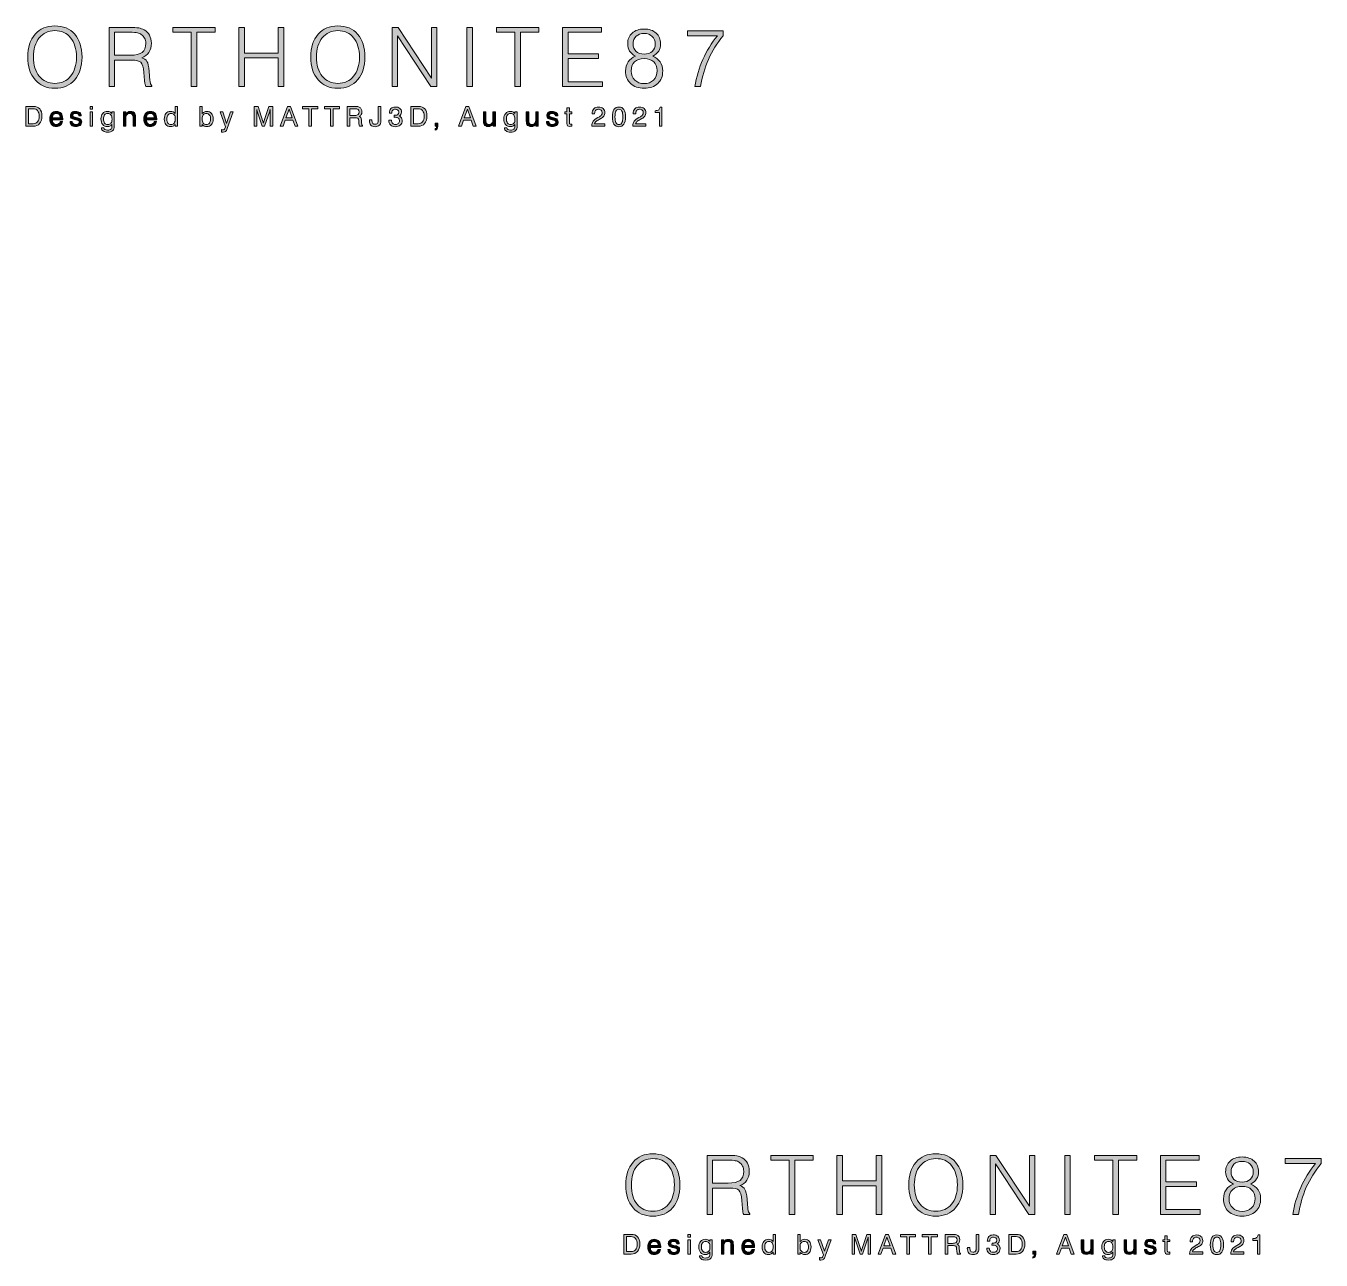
# Model space of a CAD drawing. Extents: x 185 to 374, y -565 to -385.
import ezdxf

# ---------------------------------------------------------------- set-up
doc = ezdxf.new("R2010")
doc.units = 0
doc.header["$MEASUREMENT"] = 0
doc.layers.add('Layer 1', color=7, linetype='Continuous')

# ---------------------------------------------------------------- blocks, each defined once
blk = doc.blocks.new('block 3')
at = {"layer": 'Layer 1', "true_color": 0x231f20}
h = blk.add_hatch(color=250, dxfattribs=at)
h.dxf.hatch_style = 2
edge = h.paths.add_edge_path()
edge.add_spline(control_points=[(81.66, -215.05), (81.66, -213.65), (82.02, -212.55), (82.73, -211.73), (83.44, -210.91), (84.4, -210.51), (85.61, -210.51), (86.83, -210.51), (87.79, -210.91), (88.5, -211.73), (89.22, -212.55), (89.57, -213.65), (89.57, -215.05), (89.57, -216.45), (89.22, -217.56), (88.5, -218.38), (87.79, -219.19), (86.83, -219.6), (85.61, -219.6), (84.4, -219.6), (83.44, -219.19), (82.73, -218.38), (82.02, -217.56), (81.66, -216.45), (81.66, -215.05)], knot_values=[0, 0, 0, 0, 1, 1, 1, 2, 2, 2, 3, 3, 3, 4, 4, 4, 5, 5, 5, 6, 6, 6, 7, 7, 7, 8, 8, 8, 8], degree=3, periodic=0)
edge = h.paths.add_edge_path()
edge.add_spline(control_points=[(82.48, -215.05), (82.48, -216.23), (82.76, -217.17), (83.33, -217.86), (83.89, -218.55), (84.65, -218.89), (85.61, -218.89), (86.58, -218.89), (87.34, -218.55), (87.91, -217.86), (88.47, -217.17), (88.76, -216.24), (88.76, -215.05), (88.76, -213.87), (88.47, -212.93), (87.91, -212.23), (87.34, -211.54), (86.58, -211.2), (85.61, -211.2), (84.66, -211.2), (83.9, -211.55), (83.33, -212.24), (82.77, -212.94), (82.48, -213.88), (82.48, -215.05)], knot_values=[0, 0, 0, 0, 1, 1, 1, 2, 2, 2, 3, 3, 3, 4, 4, 4, 5, 5, 5, 6, 6, 6, 7, 7, 7, 8, 8, 8, 8], degree=3, periodic=0)
h = blk.add_hatch(color=250, dxfattribs=at)
h.dxf.hatch_style = 2
edge = h.paths.add_edge_path()
edge.add_spline(control_points=[(93.52, -219.36), (93.52, -219.36), (93.52, -210.73), (93.52, -210.73), (93.52, -210.73), (96.4, -210.73), (96.4, -210.73), (97.06, -210.73), (97.55, -210.76), (97.85, -210.81), (98.15, -210.87), (98.41, -210.96), (98.63, -211.08), (98.97, -211.27), (99.23, -211.54), (99.41, -211.87), (99.6, -212.21), (99.69, -212.6), (99.69, -213.03), (99.69, -213.56), (99.57, -214), (99.33, -214.37), (99.09, -214.73), (98.75, -214.99), (98.29, -215.15), (98.65, -215.26), (98.9, -215.44), (99.05, -215.69), (99.2, -215.93), (99.31, -216.42), (99.37, -217.15), (99.37, -217.15), (99.48, -218.45), (99.48, -218.45), (99.5, -218.65), (99.53, -218.82), (99.58, -218.95), (99.62, -219.08), (99.69, -219.18), (99.76, -219.24), (99.76, -219.24), (99.76, -219.36), (99.76, -219.36), (99.76, -219.36), (98.88, -219.36), (98.88, -219.36), (98.83, -219.27), (98.79, -219.15), (98.76, -219.01), (98.73, -218.86), (98.71, -218.69), (98.69, -218.47), (98.69, -218.47), (98.59, -217.33), (98.59, -217.33), (98.53, -216.54), (98.39, -216.04), (98.17, -215.82), (97.95, -215.61), (97.5, -215.5), (96.83, -215.5), (96.83, -215.5), (94.31, -215.5), (94.31, -215.5), (94.31, -215.5), (94.31, -219.36), (94.31, -219.36), (94.31, -219.36), (93.52, -219.36), (93.52, -219.36)], knot_values=[0, 0, 0, 0, 1, 1, 1, 2, 2, 2, 3, 3, 3, 4, 4, 4, 5, 5, 5, 6, 6, 6, 7, 7, 7, 8, 8, 8, 9, 9, 9, 10, 10, 10, 11, 11, 11, 12, 12, 12, 13, 13, 13, 14, 14, 14, 15, 15, 15, 16, 16, 16, 17, 17, 17, 18, 18, 18, 19, 19, 19, 20, 20, 20, 21, 21, 21, 22, 22, 22, 23, 23, 23, 23], degree=3, periodic=0)
edge = h.paths.add_edge_path()
edge.add_spline(control_points=[(94.31, -214.79), (94.31, -214.79), (96.6, -214.79), (96.6, -214.79), (97.41, -214.79), (97.98, -214.65), (98.34, -214.38), (98.69, -214.11), (98.87, -213.66), (98.87, -213.05), (98.87, -212.77), (98.81, -212.51), (98.7, -212.29), (98.59, -212.06), (98.43, -211.88), (98.22, -211.74), (98.06, -211.63), (97.87, -211.55), (97.65, -211.51), (97.43, -211.46), (97.06, -211.44), (96.55, -211.44), (96.55, -211.44), (96.22, -211.44), (96.22, -211.44), (96.22, -211.44), (94.31, -211.44), (94.31, -211.44), (94.31, -211.44), (94.31, -214.79), (94.31, -214.79)], knot_values=[0, 0, 0, 0, 1, 1, 1, 2, 2, 2, 3, 3, 3, 4, 4, 4, 5, 5, 5, 6, 6, 6, 7, 7, 7, 8, 8, 8, 9, 9, 9, 10, 10, 10, 10], degree=3, periodic=0)
h = blk.add_hatch(color=250, dxfattribs=at)
h.dxf.hatch_style = 2
h.paths.add_polyline_path([(105.5, -219.36), (105.5, -211.44), (102.83, -211.44), (102.83, -210.73), (109, -210.73), (109, -211.44), (106.32, -211.44), (106.32, -219.36)])
h = blk.add_hatch(color=250, dxfattribs=at)
h.dxf.hatch_style = 2
h.paths.add_polyline_path([(112.47, -219.36), (112.47, -210.73), (113.26, -210.73), (113.26, -214.47), (118.19, -214.47), (118.19, -210.73), (119, -210.73), (119, -219.36), (118.19, -219.36), (118.19, -215.18), (113.26, -215.18), (113.26, -219.36)])
h = blk.add_hatch(color=250, dxfattribs=at)
h.dxf.hatch_style = 2
edge = h.paths.add_edge_path()
edge.add_spline(control_points=[(122.94, -215.05), (122.94, -213.65), (123.3, -212.55), (124.01, -211.73), (124.72, -210.91), (125.68, -210.51), (126.89, -210.51), (128.11, -210.51), (129.07, -210.91), (129.78, -211.73), (130.5, -212.55), (130.85, -213.65), (130.85, -215.05), (130.85, -216.45), (130.5, -217.56), (129.78, -218.38), (129.07, -219.19), (128.11, -219.6), (126.89, -219.6), (125.68, -219.6), (124.72, -219.19), (124.01, -218.38), (123.3, -217.56), (122.94, -216.45), (122.94, -215.05)], knot_values=[0, 0, 0, 0, 1, 1, 1, 2, 2, 2, 3, 3, 3, 4, 4, 4, 5, 5, 5, 6, 6, 6, 7, 7, 7, 8, 8, 8, 8], degree=3, periodic=0)
edge = h.paths.add_edge_path()
edge.add_spline(control_points=[(123.76, -215.05), (123.76, -216.23), (124.05, -217.17), (124.61, -217.86), (125.17, -218.55), (125.93, -218.89), (126.89, -218.89), (127.86, -218.89), (128.62, -218.55), (129.19, -217.86), (129.76, -217.17), (130.04, -216.24), (130.04, -215.05), (130.04, -213.87), (129.76, -212.93), (129.19, -212.23), (128.62, -211.54), (127.86, -211.2), (126.89, -211.2), (125.94, -211.2), (125.19, -211.55), (124.62, -212.24), (124.05, -212.94), (123.76, -213.88), (123.76, -215.05)], knot_values=[0, 0, 0, 0, 1, 1, 1, 2, 2, 2, 3, 3, 3, 4, 4, 4, 5, 5, 5, 6, 6, 6, 7, 7, 7, 8, 8, 8, 8], degree=3, periodic=0)
h = blk.add_hatch(color=250, dxfattribs=at)
h.dxf.hatch_style = 2
h.paths.add_polyline_path([(134.8, -219.36), (134.8, -210.73), (135.67, -210.73), (140.55, -218.13), (140.55, -210.73), (141.32, -210.73), (141.32, -219.36), (140.44, -219.36), (135.58, -211.95), (135.58, -219.36)])
h = blk.add_hatch(color=250, dxfattribs=at)
h.dxf.hatch_style = 2
h.paths.add_polyline_path([(145.7, -219.36), (145.7, -210.73), (146.51, -210.73), (146.51, -219.36)])
h = blk.add_hatch(color=250, dxfattribs=at)
h.dxf.hatch_style = 2
h.paths.add_polyline_path([(152.71, -219.36), (152.71, -211.44), (150.04, -211.44), (150.04, -210.73), (156.21, -210.73), (156.21, -211.44), (153.53, -211.44), (153.53, -219.36)])
h = blk.add_hatch(color=250, dxfattribs=at)
h.dxf.hatch_style = 2
h.paths.add_polyline_path([(159.68, -219.36), (159.68, -210.73), (165.33, -210.73), (165.33, -211.44), (160.47, -211.44), (160.47, -214.58), (164.91, -214.58), (164.91, -215.27), (160.47, -215.27), (160.47, -218.65), (165.47, -218.65), (165.47, -219.36)])
h = blk.add_hatch(color=250, dxfattribs=at)
h.dxf.hatch_style = 2
edge = h.paths.add_edge_path()
edge.add_spline(control_points=[(170.31, -214.92), (169.92, -214.71), (169.64, -214.47), (169.45, -214.17), (169.26, -213.88), (169.17, -213.53), (169.17, -213.13), (169.17, -212.47), (169.39, -211.95), (169.82, -211.56), (170.25, -211.17), (170.84, -210.97), (171.57, -210.97), (172.31, -210.97), (172.89, -211.17), (173.32, -211.56), (173.75, -211.95), (173.97, -212.47), (173.97, -213.13), (173.97, -213.53), (173.87, -213.88), (173.69, -214.17), (173.5, -214.47), (173.22, -214.71), (172.83, -214.92), (173.28, -215.09), (173.64, -215.37), (173.9, -215.75), (174.15, -216.13), (174.28, -216.57), (174.28, -217.07), (174.28, -217.85), (174.04, -218.46), (173.55, -218.92), (173.07, -219.37), (172.41, -219.6), (171.57, -219.6), (170.73, -219.6), (170.07, -219.37), (169.59, -218.92), (169.1, -218.46), (168.86, -217.85), (168.86, -217.07), (168.86, -216.57), (168.99, -216.13), (169.24, -215.75), (169.5, -215.37), (169.85, -215.09), (170.31, -214.92)], knot_values=[0, 0, 0, 0, 1, 1, 1, 2, 2, 2, 3, 3, 3, 4, 4, 4, 5, 5, 5, 6, 6, 6, 7, 7, 7, 8, 8, 8, 9, 9, 9, 10, 10, 10, 11, 11, 11, 12, 12, 12, 13, 13, 13, 14, 14, 14, 15, 15, 15, 16, 16, 16, 16], degree=3, periodic=0)
edge = h.paths.add_edge_path()
edge.add_spline(control_points=[(169.67, -217.09), (169.67, -217.63), (169.85, -218.07), (170.2, -218.41), (170.56, -218.75), (171.01, -218.93), (171.57, -218.93), (172.14, -218.93), (172.59, -218.75), (172.94, -218.41), (173.29, -218.06), (173.46, -217.6), (173.46, -217.03), (173.46, -216.49), (173.29, -216.06), (172.96, -215.74), (172.62, -215.43), (172.16, -215.27), (171.57, -215.27), (170.97, -215.27), (170.5, -215.43), (170.17, -215.75), (169.84, -216.07), (169.67, -216.51), (169.67, -217.09)], knot_values=[0, 0, 0, 0, 1, 1, 1, 2, 2, 2, 3, 3, 3, 4, 4, 4, 5, 5, 5, 6, 6, 6, 7, 7, 7, 8, 8, 8, 8], degree=3, periodic=0)
edge = h.paths.add_edge_path()
edge.add_spline(control_points=[(169.96, -213.15), (169.96, -213.61), (170.1, -213.97), (170.39, -214.24), (170.67, -214.5), (171.07, -214.63), (171.57, -214.63), (172.07, -214.63), (172.47, -214.5), (172.76, -214.24), (173.04, -213.97), (173.19, -213.61), (173.19, -213.15), (173.19, -212.68), (173.04, -212.31), (172.75, -212.03), (172.46, -211.75), (172.07, -211.61), (171.57, -211.61), (171.07, -211.61), (170.68, -211.75), (170.39, -212.02), (170.1, -212.3), (169.96, -212.68), (169.96, -213.15)], knot_values=[0, 0, 0, 0, 1, 1, 1, 2, 2, 2, 3, 3, 3, 4, 4, 4, 5, 5, 5, 6, 6, 6, 7, 7, 7, 8, 8, 8, 8], degree=3, periodic=0)
h = blk.add_hatch(color=250, dxfattribs=at)
h.dxf.hatch_style = 2
edge = h.paths.add_edge_path()
edge.add_spline(control_points=[(178.96, -219.36), (179.19, -217.96), (179.58, -216.64), (180.14, -215.4), (180.69, -214.16), (181.4, -213.01), (182.26, -211.94), (182.26, -211.94), (177.87, -211.94), (177.87, -211.94), (177.87, -211.94), (177.87, -211.21), (177.87, -211.21), (177.87, -211.21), (183.09, -211.21), (183.09, -211.21), (183.09, -211.21), (183.09, -211.94), (183.09, -211.94), (182.2, -213.02), (181.49, -214.17), (180.94, -215.39), (180.4, -216.62), (180.02, -217.94), (179.81, -219.36), (179.81, -219.36), (178.96, -219.36), (178.96, -219.36)], knot_values=[0, 0, 0, 0, 1, 1, 1, 2, 2, 2, 3, 3, 3, 4, 4, 4, 5, 5, 5, 6, 6, 6, 7, 7, 7, 8, 8, 8, 9, 9, 9, 9], degree=3, periodic=0)
at = {"layer": 'Layer 1', "lineweight": 0}
for points in [[(105.5, -219.36), (105.5, -211.44), (102.83, -211.44), (102.83, -210.73), (109, -210.73), (109, -211.44), (106.32, -211.44), (106.32, -219.36), (105.5, -219.36)], [(112.47, -219.36), (112.47, -210.73), (113.26, -210.73), (113.26, -214.47), (118.19, -214.47), (118.19, -210.73), (119, -210.73), (119, -219.36), (118.19, -219.36), (118.19, -215.18), (113.26, -215.18), (113.26, -219.36), (112.47, -219.36)], [(134.8, -219.36), (134.8, -210.73), (135.67, -210.73), (140.55, -218.13), (140.55, -210.73), (141.32, -210.73), (141.32, -219.36), (140.44, -219.36), (135.58, -211.95), (135.58, -219.36), (134.8, -219.36)], [(145.7, -219.36), (145.7, -210.73), (146.51, -210.73), (146.51, -219.36), (145.7, -219.36)], [(152.71, -219.36), (152.71, -211.44), (150.04, -211.44), (150.04, -210.73), (156.21, -210.73), (156.21, -211.44), (153.53, -211.44), (153.53, -219.36), (152.71, -219.36)], [(159.68, -219.36), (159.68, -210.73), (165.33, -210.73), (165.33, -211.44), (160.47, -211.44), (160.47, -214.58), (164.91, -214.58), (164.91, -215.27), (160.47, -215.27), (160.47, -218.65), (165.47, -218.65), (165.47, -219.36), (159.68, -219.36)]]:
    blk.add_lwpolyline(points, dxfattribs=at)
for points, knots in [([(81.66, -215.05), (81.66, -213.65), (82.02, -212.55), (82.73, -211.73), (83.44, -210.91), (84.4, -210.51), (85.61, -210.51), (86.83, -210.51), (87.79, -210.91), (88.5, -211.73), (89.22, -212.55), (89.57, -213.65), (89.57, -215.05), (89.57, -216.45), (89.22, -217.56), (88.5, -218.38), (87.79, -219.19), (86.83, -219.6), (85.61, -219.6), (84.4, -219.6), (83.44, -219.19), (82.73, -218.38), (82.02, -217.56), (81.66, -216.45), (81.66, -215.05)], [0, 0, 0, 0, 1, 1, 1, 2, 2, 2, 3, 3, 3, 4, 4, 4, 5, 5, 5, 6, 6, 6, 7, 7, 7, 8, 8, 8, 8]), ([(82.48, -215.05), (82.48, -216.23), (82.76, -217.17), (83.33, -217.86), (83.89, -218.55), (84.65, -218.89), (85.61, -218.89), (86.58, -218.89), (87.34, -218.55), (87.91, -217.86), (88.47, -217.17), (88.76, -216.24), (88.76, -215.05), (88.76, -213.87), (88.47, -212.93), (87.91, -212.23), (87.34, -211.54), (86.58, -211.2), (85.61, -211.2), (84.66, -211.2), (83.9, -211.55), (83.33, -212.24), (82.77, -212.94), (82.48, -213.88), (82.48, -215.05)], [0, 0, 0, 0, 1, 1, 1, 2, 2, 2, 3, 3, 3, 4, 4, 4, 5, 5, 5, 6, 6, 6, 7, 7, 7, 8, 8, 8, 8]), ([(93.52, -219.36), (93.52, -219.36), (93.52, -210.73), (93.52, -210.73), (93.52, -210.73), (96.4, -210.73), (96.4, -210.73), (97.06, -210.73), (97.55, -210.76), (97.85, -210.81), (98.15, -210.87), (98.41, -210.96), (98.63, -211.08), (98.97, -211.27), (99.23, -211.54), (99.41, -211.87), (99.6, -212.21), (99.69, -212.6), (99.69, -213.03), (99.69, -213.56), (99.57, -214), (99.33, -214.37), (99.09, -214.73), (98.75, -214.99), (98.29, -215.15), (98.65, -215.26), (98.9, -215.44), (99.05, -215.69), (99.2, -215.93), (99.31, -216.42), (99.37, -217.15), (99.37, -217.15), (99.48, -218.45), (99.48, -218.45), (99.5, -218.65), (99.53, -218.82), (99.58, -218.95), (99.62, -219.08), (99.69, -219.18), (99.76, -219.24), (99.76, -219.24), (99.76, -219.36), (99.76, -219.36), (99.76, -219.36), (98.88, -219.36), (98.88, -219.36), (98.83, -219.27), (98.79, -219.15), (98.76, -219.01), (98.73, -218.86), (98.71, -218.69), (98.69, -218.47), (98.69, -218.47), (98.59, -217.33), (98.59, -217.33), (98.53, -216.54), (98.39, -216.04), (98.17, -215.82), (97.95, -215.61), (97.5, -215.5), (96.83, -215.5), (96.83, -215.5), (94.31, -215.5), (94.31, -215.5), (94.31, -215.5), (94.31, -219.36), (94.31, -219.36), (94.31, -219.36), (93.52, -219.36), (93.52, -219.36)], [0, 0, 0, 0, 1, 1, 1, 2, 2, 2, 3, 3, 3, 4, 4, 4, 5, 5, 5, 6, 6, 6, 7, 7, 7, 8, 8, 8, 9, 9, 9, 10, 10, 10, 11, 11, 11, 12, 12, 12, 13, 13, 13, 14, 14, 14, 15, 15, 15, 16, 16, 16, 17, 17, 17, 18, 18, 18, 19, 19, 19, 20, 20, 20, 21, 21, 21, 22, 22, 22, 23, 23, 23, 23]), ([(94.31, -214.79), (94.31, -214.79), (96.6, -214.79), (96.6, -214.79), (97.41, -214.79), (97.98, -214.65), (98.34, -214.38), (98.69, -214.11), (98.87, -213.66), (98.87, -213.05), (98.87, -212.77), (98.81, -212.51), (98.7, -212.29), (98.59, -212.06), (98.43, -211.88), (98.22, -211.74), (98.06, -211.63), (97.87, -211.55), (97.65, -211.51), (97.43, -211.46), (97.06, -211.44), (96.55, -211.44), (96.55, -211.44), (96.22, -211.44), (96.22, -211.44), (96.22, -211.44), (94.31, -211.44), (94.31, -211.44), (94.31, -211.44), (94.31, -214.79), (94.31, -214.79)], [0, 0, 0, 0, 1, 1, 1, 2, 2, 2, 3, 3, 3, 4, 4, 4, 5, 5, 5, 6, 6, 6, 7, 7, 7, 8, 8, 8, 9, 9, 9, 10, 10, 10, 10]), ([(122.94, -215.05), (122.94, -213.65), (123.3, -212.55), (124.01, -211.73), (124.72, -210.91), (125.68, -210.51), (126.89, -210.51), (128.11, -210.51), (129.07, -210.91), (129.78, -211.73), (130.5, -212.55), (130.85, -213.65), (130.85, -215.05), (130.85, -216.45), (130.5, -217.56), (129.78, -218.38), (129.07, -219.19), (128.11, -219.6), (126.89, -219.6), (125.68, -219.6), (124.72, -219.19), (124.01, -218.38), (123.3, -217.56), (122.94, -216.45), (122.94, -215.05)], [0, 0, 0, 0, 1, 1, 1, 2, 2, 2, 3, 3, 3, 4, 4, 4, 5, 5, 5, 6, 6, 6, 7, 7, 7, 8, 8, 8, 8]), ([(123.76, -215.05), (123.76, -216.23), (124.05, -217.17), (124.61, -217.86), (125.17, -218.55), (125.93, -218.89), (126.89, -218.89), (127.86, -218.89), (128.62, -218.55), (129.19, -217.86), (129.76, -217.17), (130.04, -216.24), (130.04, -215.05), (130.04, -213.87), (129.76, -212.93), (129.19, -212.23), (128.62, -211.54), (127.86, -211.2), (126.89, -211.2), (125.94, -211.2), (125.19, -211.55), (124.62, -212.24), (124.05, -212.94), (123.76, -213.88), (123.76, -215.05)], [0, 0, 0, 0, 1, 1, 1, 2, 2, 2, 3, 3, 3, 4, 4, 4, 5, 5, 5, 6, 6, 6, 7, 7, 7, 8, 8, 8, 8]), ([(170.31, -214.92), (169.92, -214.71), (169.64, -214.47), (169.45, -214.17), (169.26, -213.88), (169.17, -213.53), (169.17, -213.13), (169.17, -212.47), (169.39, -211.95), (169.82, -211.56), (170.25, -211.17), (170.84, -210.97), (171.57, -210.97), (172.31, -210.97), (172.89, -211.17), (173.32, -211.56), (173.75, -211.95), (173.97, -212.47), (173.97, -213.13), (173.97, -213.53), (173.87, -213.88), (173.69, -214.17), (173.5, -214.47), (173.22, -214.71), (172.83, -214.92), (173.28, -215.09), (173.64, -215.37), (173.9, -215.75), (174.15, -216.13), (174.28, -216.57), (174.28, -217.07), (174.28, -217.85), (174.04, -218.46), (173.55, -218.92), (173.07, -219.37), (172.41, -219.6), (171.57, -219.6), (170.73, -219.6), (170.07, -219.37), (169.59, -218.92), (169.1, -218.46), (168.86, -217.85), (168.86, -217.07), (168.86, -216.57), (168.99, -216.13), (169.24, -215.75), (169.5, -215.37), (169.85, -215.09), (170.31, -214.92)], [0, 0, 0, 0, 1, 1, 1, 2, 2, 2, 3, 3, 3, 4, 4, 4, 5, 5, 5, 6, 6, 6, 7, 7, 7, 8, 8, 8, 9, 9, 9, 10, 10, 10, 11, 11, 11, 12, 12, 12, 13, 13, 13, 14, 14, 14, 15, 15, 15, 16, 16, 16, 16]), ([(178.96, -219.36), (179.19, -217.96), (179.58, -216.64), (180.14, -215.4), (180.69, -214.16), (181.4, -213.01), (182.26, -211.94), (182.26, -211.94), (177.87, -211.94), (177.87, -211.94), (177.87, -211.94), (177.87, -211.21), (177.87, -211.21), (177.87, -211.21), (183.09, -211.21), (183.09, -211.21), (183.09, -211.21), (183.09, -211.94), (183.09, -211.94), (182.2, -213.02), (181.49, -214.17), (180.94, -215.39), (180.4, -216.62), (180.02, -217.94), (179.81, -219.36), (179.81, -219.36), (178.96, -219.36), (178.96, -219.36)], [0, 0, 0, 0, 1, 1, 1, 2, 2, 2, 3, 3, 3, 4, 4, 4, 5, 5, 5, 6, 6, 6, 7, 7, 7, 8, 8, 8, 9, 9, 9, 9]), ([(169.96, -213.15), (169.96, -213.61), (170.1, -213.97), (170.39, -214.24), (170.67, -214.5), (171.07, -214.63), (171.57, -214.63), (172.07, -214.63), (172.47, -214.5), (172.76, -214.24), (173.04, -213.97), (173.19, -213.61), (173.19, -213.15), (173.19, -212.68), (173.04, -212.31), (172.75, -212.03), (172.46, -211.75), (172.07, -211.61), (171.57, -211.61), (171.07, -211.61), (170.68, -211.75), (170.39, -212.02), (170.1, -212.3), (169.96, -212.68), (169.96, -213.15)], [0, 0, 0, 0, 1, 1, 1, 2, 2, 2, 3, 3, 3, 4, 4, 4, 5, 5, 5, 6, 6, 6, 7, 7, 7, 8, 8, 8, 8]), ([(169.67, -217.09), (169.67, -217.63), (169.85, -218.07), (170.2, -218.41), (170.56, -218.75), (171.01, -218.93), (171.57, -218.93), (172.14, -218.93), (172.59, -218.75), (172.94, -218.41), (173.29, -218.06), (173.46, -217.6), (173.46, -217.03), (173.46, -216.49), (173.29, -216.06), (172.96, -215.74), (172.62, -215.43), (172.16, -215.27), (171.57, -215.27), (170.97, -215.27), (170.5, -215.43), (170.17, -215.75), (169.84, -216.07), (169.67, -216.51), (169.67, -217.09)], [0, 0, 0, 0, 1, 1, 1, 2, 2, 2, 3, 3, 3, 4, 4, 4, 5, 5, 5, 6, 6, 6, 7, 7, 7, 8, 8, 8, 8])]:
    blk.add_open_spline(points, degree=3, knots=knots, dxfattribs=at)
blk = doc.blocks.new('block 4')
at = {"layer": 'Layer 1', "true_color": 0x231f20}
h = blk.add_hatch(color=250, dxfattribs=at)
h.dxf.hatch_style = 2
edge = h.paths.add_edge_path()
edge.add_spline(control_points=[(81.38, -225.14), (81.38, -225.14), (81.38, -222.26), (81.38, -222.26), (81.38, -222.26), (82.48, -222.26), (82.48, -222.26), (82.88, -222.26), (83.19, -222.38), (83.4, -222.62), (83.61, -222.86), (83.72, -223.2), (83.72, -223.65), (83.72, -224.12), (83.61, -224.49), (83.39, -224.75), (83.17, -225.01), (82.86, -225.14), (82.46, -225.14), (82.46, -225.14), (81.38, -225.14), (81.38, -225.14)], knot_values=[0, 0, 0, 0, 1, 1, 1, 2, 2, 2, 3, 3, 3, 4, 4, 4, 5, 5, 5, 6, 6, 6, 7, 7, 7, 7], degree=3, periodic=0)
edge = h.paths.add_edge_path()
edge.add_spline(control_points=[(82.45, -222.59), (82.45, -222.59), (81.78, -222.59), (81.78, -222.59), (81.78, -222.59), (81.78, -224.78), (81.78, -224.78), (81.78, -224.78), (82.45, -224.78), (82.45, -224.78), (82.73, -224.78), (82.95, -224.69), (83.1, -224.5), (83.25, -224.32), (83.32, -224.04), (83.32, -223.67), (83.32, -223.32), (83.25, -223.06), (83.1, -222.87), (82.95, -222.68), (82.73, -222.59), (82.45, -222.59)], knot_values=[0, 0, 0, 0, 1, 1, 1, 2, 2, 2, 3, 3, 3, 4, 4, 4, 5, 5, 5, 6, 6, 6, 7, 7, 7, 7], degree=3, periodic=0)
h = blk.add_hatch(color=250, dxfattribs=at)
h.dxf.hatch_style = 2
h.paths.add_polyline_path([(90.74, -222.66), (90.74, -222.26), (91.1, -222.26), (91.1, -222.66)])
h.paths.add_polyline_path([(90.74, -225.14), (90.74, -223.04), (91.1, -223.04), (91.1, -225.14)])
h = blk.add_hatch(color=250, dxfattribs=at)
h.dxf.hatch_style = 2
edge = h.paths.add_edge_path()
edge.add_spline(control_points=[(103.5, -222.26), (103.5, -222.26), (103.5, -225.14), (103.5, -225.14), (103.5, -225.14), (103.16, -225.14), (103.16, -225.14), (103.16, -225.14), (103.16, -224.87), (103.16, -224.87), (103.07, -224.98), (102.97, -225.06), (102.86, -225.12), (102.75, -225.17), (102.62, -225.2), (102.48, -225.2), (102.21, -225.2), (101.98, -225.1), (101.82, -224.9), (101.65, -224.7), (101.57, -224.43), (101.57, -224.1), (101.57, -223.75), (101.65, -223.48), (101.82, -223.28), (101.99, -223.08), (102.21, -222.98), (102.48, -222.98), (102.63, -222.98), (102.76, -223), (102.87, -223.06), (102.99, -223.11), (103.08, -223.19), (103.16, -223.3), (103.16, -223.3), (103.16, -222.26), (103.16, -222.26), (103.16, -222.26), (103.5, -222.26), (103.5, -222.26)], knot_values=[0, 0, 0, 0, 1, 1, 1, 2, 2, 2, 3, 3, 3, 4, 4, 4, 5, 5, 5, 6, 6, 6, 7, 7, 7, 8, 8, 8, 9, 9, 9, 10, 10, 10, 11, 11, 11, 12, 12, 12, 13, 13, 13, 13], degree=3, periodic=0)
edge = h.paths.add_edge_path()
edge.add_spline(control_points=[(103.18, -224.07), (103.18, -223.82), (103.12, -223.62), (103.02, -223.49), (102.91, -223.36), (102.76, -223.29), (102.55, -223.29), (102.36, -223.29), (102.2, -223.36), (102.09, -223.51), (101.99, -223.65), (101.93, -223.86), (101.93, -224.12), (101.93, -224.36), (101.99, -224.55), (102.1, -224.68), (102.21, -224.82), (102.36, -224.89), (102.56, -224.89), (102.75, -224.89), (102.91, -224.82), (103.01, -224.68), (103.12, -224.54), (103.18, -224.33), (103.18, -224.07)], knot_values=[0, 0, 0, 0, 1, 1, 1, 2, 2, 2, 3, 3, 3, 4, 4, 4, 5, 5, 5, 6, 6, 6, 7, 7, 7, 8, 8, 8, 8], degree=3, periodic=0)
h = blk.add_hatch(color=250, dxfattribs=at)
h.dxf.hatch_style = 2
edge = h.paths.add_edge_path()
edge.add_spline(control_points=[(106.76, -225.14), (106.76, -225.14), (106.76, -222.26), (106.76, -222.26), (106.76, -222.26), (107.1, -222.26), (107.1, -222.26), (107.1, -222.26), (107.1, -223.33), (107.1, -223.33), (107.18, -223.22), (107.28, -223.13), (107.39, -223.07), (107.51, -223.01), (107.64, -222.98), (107.78, -222.98), (108.06, -222.98), (108.28, -223.08), (108.45, -223.28), (108.61, -223.48), (108.7, -223.75), (108.7, -224.1), (108.7, -224.43), (108.62, -224.7), (108.45, -224.9), (108.28, -225.1), (108.06, -225.2), (107.78, -225.2), (107.64, -225.2), (107.51, -225.17), (107.4, -225.12), (107.29, -225.07), (107.19, -224.98), (107.1, -224.87), (107.1, -224.87), (107.1, -225.14), (107.1, -225.14), (107.1, -225.14), (106.76, -225.14), (106.76, -225.14)], knot_values=[0, 0, 0, 0, 1, 1, 1, 2, 2, 2, 3, 3, 3, 4, 4, 4, 5, 5, 5, 6, 6, 6, 7, 7, 7, 8, 8, 8, 9, 9, 9, 10, 10, 10, 11, 11, 11, 12, 12, 12, 13, 13, 13, 13], degree=3, periodic=0)
edge = h.paths.add_edge_path()
edge.add_spline(control_points=[(107.09, -224.07), (107.09, -224.33), (107.14, -224.54), (107.25, -224.68), (107.36, -224.82), (107.51, -224.89), (107.71, -224.89), (107.9, -224.89), (108.05, -224.82), (108.16, -224.68), (108.27, -224.55), (108.33, -224.36), (108.33, -224.12), (108.33, -223.86), (108.28, -223.65), (108.17, -223.51), (108.06, -223.36), (107.91, -223.29), (107.71, -223.29), (107.5, -223.29), (107.35, -223.36), (107.24, -223.49), (107.14, -223.62), (107.09, -223.81), (107.09, -224.07)], knot_values=[0, 0, 0, 0, 1, 1, 1, 2, 2, 2, 3, 3, 3, 4, 4, 4, 5, 5, 5, 6, 6, 6, 7, 7, 7, 8, 8, 8, 8], degree=3, periodic=0)
h = blk.add_hatch(color=250, dxfattribs=at)
h.dxf.hatch_style = 2
edge = h.paths.add_edge_path()
edge.add_spline(control_points=[(115.05, -222.68), (115.05, -222.68), (115.05, -225.14), (115.05, -225.14), (115.05, -225.14), (114.69, -225.14), (114.69, -225.14), (114.69, -225.14), (114.69, -222.26), (114.69, -222.26), (114.69, -222.26), (115.25, -222.26), (115.25, -222.26), (115.25, -222.26), (115.96, -224.46), (115.96, -224.46), (115.98, -224.52), (116, -224.57), (116.01, -224.6), (116.02, -224.64), (116.02, -224.67), (116.03, -224.7), (116.04, -224.65), (116.05, -224.6), (116.06, -224.57), (116.07, -224.53), (116.08, -224.49), (116.09, -224.46), (116.09, -224.46), (116.83, -222.26), (116.83, -222.26), (116.83, -222.26), (117.39, -222.26), (117.39, -222.26), (117.39, -222.26), (117.39, -225.14), (117.39, -225.14), (117.39, -225.14), (117.01, -225.14), (117.01, -225.14), (117.01, -225.14), (117.01, -222.68), (117.01, -222.68), (117, -222.73), (116.99, -222.77), (116.98, -222.81), (116.97, -222.85), (116.96, -222.89), (116.95, -222.94), (116.95, -222.94), (116.21, -225.14), (116.21, -225.14), (116.21, -225.14), (115.84, -225.14), (115.84, -225.14), (115.84, -225.14), (115.11, -222.94), (115.11, -222.94), (115.1, -222.9), (115.09, -222.86), (115.08, -222.82), (115.07, -222.78), (115.06, -222.73), (115.05, -222.68)], knot_values=[0, 0, 0, 0, 1, 1, 1, 2, 2, 2, 3, 3, 3, 4, 4, 4, 5, 5, 5, 6, 6, 6, 7, 7, 7, 8, 8, 8, 9, 9, 9, 10, 10, 10, 11, 11, 11, 12, 12, 12, 13, 13, 13, 14, 14, 14, 15, 15, 15, 16, 16, 16, 17, 17, 17, 18, 18, 18, 19, 19, 19, 20, 20, 20, 21, 21, 21, 21], degree=3, periodic=0)
h = blk.add_hatch(color=250, dxfattribs=at)
h.dxf.hatch_style = 2
h.paths.add_polyline_path([(118.49, -225.14), (119.56, -222.26), (119.99, -222.26), (121.06, -225.14), (120.64, -225.14), (120.33, -224.28), (119.2, -224.28), (118.89, -225.14)])
h.paths.add_polyline_path([(119.32, -223.94), (120.22, -223.94), (119.77, -222.67)])
h = blk.add_hatch(color=250, dxfattribs=at)
h.dxf.hatch_style = 2
h.paths.add_polyline_path([(122.65, -225.14), (122.65, -222.61), (121.74, -222.61), (121.74, -222.26), (123.95, -222.26), (123.95, -222.61), (123.04, -222.61), (123.04, -225.14)])
h = blk.add_hatch(color=250, dxfattribs=at)
h.dxf.hatch_style = 2
h.paths.add_polyline_path([(125.83, -225.14), (125.83, -222.61), (124.92, -222.61), (124.92, -222.26), (127.13, -222.26), (127.13, -222.61), (126.22, -222.61), (126.22, -225.14)])
h = blk.add_hatch(color=250, dxfattribs=at)
h.dxf.hatch_style = 2
edge = h.paths.add_edge_path()
edge.add_spline(control_points=[(128.27, -222.26), (128.27, -222.26), (129.39, -222.26), (129.39, -222.26), (129.57, -222.26), (129.7, -222.27), (129.79, -222.28), (129.87, -222.3), (129.95, -222.32), (130.02, -222.36), (130.14, -222.43), (130.23, -222.52), (130.29, -222.64), (130.36, -222.76), (130.39, -222.9), (130.39, -223.06), (130.39, -223.21), (130.36, -223.34), (130.29, -223.45), (130.22, -223.56), (130.12, -223.65), (129.99, -223.71), (130.1, -223.74), (130.19, -223.8), (130.23, -223.87), (130.28, -223.94), (130.31, -224.07), (130.32, -224.25), (130.32, -224.25), (130.35, -224.72), (130.35, -224.72), (130.36, -224.82), (130.37, -224.9), (130.39, -224.95), (130.41, -225), (130.44, -225.03), (130.49, -225.06), (130.49, -225.06), (130.49, -225.14), (130.49, -225.14), (130.49, -225.14), (130.03, -225.14), (130.03, -225.14), (130, -225.08), (129.97, -224.95), (129.96, -224.75), (129.96, -224.75), (129.96, -224.74), (129.96, -224.74), (129.96, -224.74), (129.93, -224.36), (129.93, -224.36), (129.92, -224.17), (129.88, -224.05), (129.81, -223.99), (129.74, -223.93), (129.57, -223.9), (129.29, -223.9), (129.29, -223.9), (128.66, -223.9), (128.66, -223.9), (128.66, -223.9), (128.66, -225.14), (128.66, -225.14), (128.66, -225.14), (128.27, -225.14), (128.27, -225.14), (128.27, -225.14), (128.27, -222.26), (128.27, -222.26)], knot_values=[0, 0, 0, 0, 1, 1, 1, 2, 2, 2, 3, 3, 3, 4, 4, 4, 5, 5, 5, 6, 6, 6, 7, 7, 7, 8, 8, 8, 9, 9, 9, 10, 10, 10, 11, 11, 11, 12, 12, 12, 13, 13, 13, 14, 14, 14, 15, 15, 15, 16, 16, 16, 17, 17, 17, 18, 18, 18, 19, 19, 19, 20, 20, 20, 21, 21, 21, 22, 22, 22, 23, 23, 23, 23], degree=3, periodic=0)
edge = h.paths.add_edge_path()
edge.add_spline(control_points=[(128.66, -222.6), (128.66, -222.6), (128.66, -223.57), (128.66, -223.57), (128.66, -223.57), (129.33, -223.57), (129.33, -223.57), (129.57, -223.57), (129.74, -223.53), (129.84, -223.45), (129.94, -223.38), (129.99, -223.25), (129.99, -223.06), (129.99, -222.89), (129.94, -222.77), (129.84, -222.7), (129.75, -222.63), (129.58, -222.6), (129.33, -222.6), (129.33, -222.6), (128.66, -222.6), (128.66, -222.6)], knot_values=[0, 0, 0, 0, 1, 1, 1, 2, 2, 2, 3, 3, 3, 4, 4, 4, 5, 5, 5, 6, 6, 6, 7, 7, 7, 7], degree=3, periodic=0)
h = blk.add_hatch(color=250, dxfattribs=at)
h.dxf.hatch_style = 2
edge = h.paths.add_edge_path()
edge.add_spline(control_points=[(131.5, -224.2), (131.5, -224.2), (131.87, -224.2), (131.87, -224.2), (131.87, -224.22), (131.87, -224.23), (131.87, -224.25), (131.87, -224.27), (131.87, -224.29), (131.87, -224.32), (131.87, -224.51), (131.91, -224.65), (131.98, -224.74), (132.05, -224.82), (132.16, -224.86), (132.32, -224.86), (132.42, -224.86), (132.5, -224.85), (132.57, -224.81), (132.63, -224.78), (132.69, -224.72), (132.72, -224.65), (132.74, -224.61), (132.75, -224.56), (132.76, -224.5), (132.77, -224.44), (132.77, -224.33), (132.77, -224.18), (132.77, -224.18), (132.77, -222.26), (132.77, -222.26), (132.77, -222.26), (133.16, -222.26), (133.16, -222.26), (133.16, -222.26), (133.16, -224.34), (133.16, -224.34), (133.16, -224.64), (133.09, -224.85), (132.96, -225), (132.82, -225.14), (132.61, -225.21), (132.33, -225.21), (132.05, -225.21), (131.84, -225.14), (131.7, -224.99), (131.56, -224.84), (131.49, -224.62), (131.49, -224.33), (131.49, -224.29), (131.5, -224.27), (131.5, -224.25), (131.5, -224.23), (131.5, -224.22), (131.5, -224.2)], knot_values=[0, 0, 0, 0, 1, 1, 1, 2, 2, 2, 3, 3, 3, 4, 4, 4, 5, 5, 5, 6, 6, 6, 7, 7, 7, 8, 8, 8, 9, 9, 9, 10, 10, 10, 11, 11, 11, 12, 12, 12, 13, 13, 13, 14, 14, 14, 15, 15, 15, 16, 16, 16, 17, 17, 17, 18, 18, 18, 18], degree=3, periodic=0)
h = blk.add_hatch(color=250, dxfattribs=at)
h.dxf.hatch_style = 2
edge = h.paths.add_edge_path()
edge.add_spline(control_points=[(134.33, -224.26), (134.33, -224.26), (134.7, -224.26), (134.7, -224.26), (134.7, -224.46), (134.76, -224.61), (134.86, -224.72), (134.96, -224.83), (135.11, -224.88), (135.29, -224.88), (135.48, -224.88), (135.62, -224.83), (135.73, -224.73), (135.83, -224.64), (135.88, -224.5), (135.88, -224.33), (135.88, -224.17), (135.83, -224.05), (135.73, -223.97), (135.62, -223.88), (135.48, -223.84), (135.29, -223.84), (135.26, -223.84), (135.19, -223.84), (135.11, -223.85), (135.11, -223.85), (135.09, -223.85), (135.09, -223.85), (135.09, -223.85), (135.1, -223.53), (135.1, -223.53), (135.11, -223.53), (135.13, -223.53), (135.15, -223.53), (135.16, -223.54), (135.19, -223.54), (135.21, -223.54), (135.42, -223.54), (135.56, -223.5), (135.65, -223.43), (135.74, -223.36), (135.78, -223.25), (135.78, -223.1), (135.78, -222.96), (135.74, -222.86), (135.65, -222.78), (135.57, -222.7), (135.45, -222.67), (135.29, -222.67), (135.11, -222.67), (134.98, -222.72), (134.89, -222.82), (134.8, -222.92), (134.75, -223.06), (134.75, -223.26), (134.75, -223.26), (134.4, -223.26), (134.4, -223.26), (134.4, -223.26), (134.4, -223.24), (134.4, -223.24), (134.4, -222.96), (134.48, -222.75), (134.63, -222.58), (134.79, -222.42), (135, -222.34), (135.27, -222.34), (135.55, -222.34), (135.77, -222.4), (135.93, -222.54), (136.09, -222.67), (136.17, -222.85), (136.17, -223.09), (136.17, -223.22), (136.14, -223.34), (136.08, -223.43), (136.02, -223.53), (135.93, -223.6), (135.82, -223.65), (135.97, -223.7), (136.08, -223.79), (136.15, -223.9), (136.23, -224.02), (136.27, -224.16), (136.27, -224.33), (136.27, -224.6), (136.18, -224.81), (136, -224.97), (135.82, -225.13), (135.57, -225.22), (135.27, -225.22), (134.98, -225.22), (134.76, -225.13), (134.59, -224.96), (134.42, -224.79), (134.33, -224.57), (134.33, -224.28), (134.33, -224.28), (134.33, -224.26), (134.33, -224.26)], knot_values=[0, 0, 0, 0, 1, 1, 1, 2, 2, 2, 3, 3, 3, 4, 4, 4, 5, 5, 5, 6, 6, 6, 7, 7, 7, 8, 8, 8, 9, 9, 9, 10, 10, 10, 11, 11, 11, 12, 12, 12, 13, 13, 13, 14, 14, 14, 15, 15, 15, 16, 16, 16, 17, 17, 17, 18, 18, 18, 19, 19, 19, 20, 20, 20, 21, 21, 21, 22, 22, 22, 23, 23, 23, 24, 24, 24, 25, 25, 25, 26, 26, 26, 27, 27, 27, 28, 28, 28, 29, 29, 29, 30, 30, 30, 31, 31, 31, 32, 32, 32, 33, 33, 33, 33], degree=3, periodic=0)
h = blk.add_hatch(color=250, dxfattribs=at)
h.dxf.hatch_style = 2
edge = h.paths.add_edge_path()
edge.add_spline(control_points=[(137.55, -225.14), (137.55, -225.14), (137.55, -222.26), (137.55, -222.26), (137.55, -222.26), (138.64, -222.26), (138.64, -222.26), (139.04, -222.26), (139.35, -222.38), (139.56, -222.62), (139.78, -222.86), (139.88, -223.2), (139.88, -223.65), (139.88, -224.12), (139.77, -224.49), (139.55, -224.75), (139.33, -225.01), (139.02, -225.14), (138.63, -225.14), (138.63, -225.14), (137.55, -225.14), (137.55, -225.14)], knot_values=[0, 0, 0, 0, 1, 1, 1, 2, 2, 2, 3, 3, 3, 4, 4, 4, 5, 5, 5, 6, 6, 6, 7, 7, 7, 7], degree=3, periodic=0)
edge = h.paths.add_edge_path()
edge.add_spline(control_points=[(138.61, -222.59), (138.61, -222.59), (137.94, -222.59), (137.94, -222.59), (137.94, -222.59), (137.94, -224.78), (137.94, -224.78), (137.94, -224.78), (138.61, -224.78), (138.61, -224.78), (138.9, -224.78), (139.11, -224.69), (139.26, -224.5), (139.41, -224.32), (139.48, -224.04), (139.48, -223.67), (139.48, -223.32), (139.41, -223.06), (139.26, -222.87), (139.11, -222.68), (138.89, -222.59), (138.61, -222.59)], knot_values=[0, 0, 0, 0, 1, 1, 1, 2, 2, 2, 3, 3, 3, 4, 4, 4, 5, 5, 5, 6, 6, 6, 7, 7, 7, 7], degree=3, periodic=0)
h = blk.add_hatch(color=250, dxfattribs=at)
h.dxf.hatch_style = 2
h.paths.add_polyline_path([(144.5, -225.14), (145.57, -222.26), (146, -222.26), (147.07, -225.14), (146.65, -225.14), (146.35, -224.28), (145.21, -224.28), (144.91, -225.14)])
h.paths.add_polyline_path([(145.33, -223.94), (146.23, -223.94), (145.79, -222.67)])
h = blk.add_hatch(color=250, dxfattribs=at)
h.dxf.hatch_style = 2
edge = h.paths.add_edge_path()
edge.add_spline(control_points=[(160.66, -224.61), (160.66, -224.7), (160.67, -224.76), (160.7, -224.8), (160.73, -224.83), (160.77, -224.84), (160.85, -224.84), (160.87, -224.84), (160.89, -224.84), (160.92, -224.84), (160.95, -224.84), (160.99, -224.84), (161.04, -224.83), (161.04, -224.83), (161.04, -225.13), (161.04, -225.13), (160.98, -225.14), (160.92, -225.15), (160.88, -225.15), (160.83, -225.16), (160.79, -225.16), (160.75, -225.16), (160.59, -225.16), (160.47, -225.13), (160.41, -225.07), (160.34, -225), (160.31, -224.89), (160.31, -224.73), (160.31, -224.73), (160.31, -223.32), (160.31, -223.32), (160.31, -223.32), (159.99, -223.32), (159.99, -223.32), (159.99, -223.32), (159.99, -223.04), (159.99, -223.04), (159.99, -223.04), (160.31, -223.04), (160.31, -223.04), (160.31, -223.04), (160.31, -222.46), (160.31, -222.46), (160.31, -222.46), (160.66, -222.46), (160.66, -222.46), (160.66, -222.46), (160.66, -223.04), (160.66, -223.04), (160.66, -223.04), (161.04, -223.04), (161.04, -223.04), (161.04, -223.04), (161.04, -223.32), (161.04, -223.32), (161.04, -223.32), (160.66, -223.32), (160.66, -223.32), (160.66, -223.32), (160.66, -224.61), (160.66, -224.61)], knot_values=[0, 0, 0, 0, 1, 1, 1, 2, 2, 2, 3, 3, 3, 4, 4, 4, 5, 5, 5, 6, 6, 6, 7, 7, 7, 8, 8, 8, 9, 9, 9, 10, 10, 10, 11, 11, 11, 12, 12, 12, 13, 13, 13, 14, 14, 14, 15, 15, 15, 16, 16, 16, 17, 17, 17, 18, 18, 18, 19, 19, 19, 20, 20, 20, 20], degree=3, periodic=0)
h = blk.add_hatch(color=250, dxfattribs=at)
h.dxf.hatch_style = 2
edge = h.paths.add_edge_path()
edge.add_spline(control_points=[(163.92, -225.14), (163.92, -225.14), (163.92, -225.11), (163.92, -225.11), (163.92, -224.84), (163.99, -224.62), (164.12, -224.43), (164.25, -224.25), (164.48, -224.07), (164.8, -223.89), (164.8, -223.89), (165.04, -223.76), (165.04, -223.76), (165.18, -223.68), (165.28, -223.59), (165.35, -223.5), (165.41, -223.4), (165.45, -223.29), (165.45, -223.16), (165.45, -223.01), (165.4, -222.9), (165.3, -222.81), (165.2, -222.72), (165.06, -222.67), (164.89, -222.67), (164.72, -222.67), (164.59, -222.73), (164.49, -222.84), (164.4, -222.96), (164.35, -223.11), (164.35, -223.31), (164.35, -223.31), (164.35, -223.35), (164.35, -223.35), (164.35, -223.35), (163.98, -223.35), (163.98, -223.35), (163.98, -223.35), (163.98, -223.3), (163.98, -223.3), (163.98, -223), (164.06, -222.77), (164.23, -222.6), (164.4, -222.42), (164.62, -222.34), (164.91, -222.34), (165.19, -222.34), (165.41, -222.41), (165.57, -222.57), (165.74, -222.72), (165.83, -222.92), (165.83, -223.17), (165.83, -223.36), (165.78, -223.53), (165.68, -223.67), (165.58, -223.81), (165.43, -223.94), (165.23, -224.04), (165.23, -224.04), (164.99, -224.16), (164.99, -224.16), (164.78, -224.27), (164.62, -224.38), (164.52, -224.47), (164.42, -224.57), (164.35, -224.68), (164.32, -224.79), (164.32, -224.79), (165.83, -224.79), (165.83, -224.79), (165.83, -224.79), (165.83, -225.14), (165.83, -225.14), (165.83, -225.14), (163.92, -225.14), (163.92, -225.14)], knot_values=[0, 0, 0, 0, 1, 1, 1, 2, 2, 2, 3, 3, 3, 4, 4, 4, 5, 5, 5, 6, 6, 6, 7, 7, 7, 8, 8, 8, 9, 9, 9, 10, 10, 10, 11, 11, 11, 12, 12, 12, 13, 13, 13, 14, 14, 14, 15, 15, 15, 16, 16, 16, 17, 17, 17, 18, 18, 18, 19, 19, 19, 20, 20, 20, 21, 21, 21, 22, 22, 22, 23, 23, 23, 24, 24, 24, 25, 25, 25, 25], degree=3, periodic=0)
h = blk.add_hatch(color=250, dxfattribs=at)
h.dxf.hatch_style = 2
edge = h.paths.add_edge_path()
edge.add_spline(control_points=[(166.93, -223.78), (166.93, -223.31), (167.01, -222.95), (167.17, -222.71), (167.34, -222.46), (167.57, -222.34), (167.89, -222.34), (168.2, -222.34), (168.44, -222.46), (168.61, -222.7), (168.77, -222.95), (168.85, -223.31), (168.85, -223.78), (168.85, -224.25), (168.77, -224.61), (168.61, -224.85), (168.44, -225.09), (168.21, -225.22), (167.89, -225.22), (167.57, -225.22), (167.34, -225.09), (167.17, -224.85), (167.01, -224.61), (166.93, -224.25), (166.93, -223.78)], knot_values=[0, 0, 0, 0, 1, 1, 1, 2, 2, 2, 3, 3, 3, 4, 4, 4, 5, 5, 5, 6, 6, 6, 7, 7, 7, 8, 8, 8, 8], degree=3, periodic=0)
edge = h.paths.add_edge_path()
edge.add_spline(control_points=[(167.31, -223.78), (167.31, -224.17), (167.36, -224.45), (167.45, -224.62), (167.54, -224.8), (167.69, -224.89), (167.89, -224.89), (168.09, -224.89), (168.24, -224.8), (168.33, -224.62), (168.42, -224.45), (168.46, -224.17), (168.46, -223.78), (168.46, -223.39), (168.42, -223.11), (168.33, -222.93), (168.24, -222.75), (168.09, -222.67), (167.89, -222.67), (167.69, -222.67), (167.54, -222.76), (167.45, -222.93), (167.36, -223.11), (167.31, -223.39), (167.31, -223.78)], knot_values=[0, 0, 0, 0, 1, 1, 1, 2, 2, 2, 3, 3, 3, 4, 4, 4, 5, 5, 5, 6, 6, 6, 7, 7, 7, 8, 8, 8, 8], degree=3, periodic=0)
h = blk.add_hatch(color=250, dxfattribs=at)
h.dxf.hatch_style = 2
edge = h.paths.add_edge_path()
edge.add_spline(control_points=[(169.91, -225.14), (169.91, -225.14), (169.91, -225.11), (169.91, -225.11), (169.91, -224.84), (169.98, -224.62), (170.11, -224.43), (170.24, -224.25), (170.47, -224.07), (170.79, -223.89), (170.79, -223.89), (171.03, -223.76), (171.03, -223.76), (171.17, -223.68), (171.27, -223.59), (171.34, -223.5), (171.4, -223.4), (171.44, -223.29), (171.44, -223.16), (171.44, -223.01), (171.39, -222.9), (171.29, -222.81), (171.19, -222.72), (171.05, -222.67), (170.88, -222.67), (170.71, -222.67), (170.58, -222.73), (170.48, -222.84), (170.39, -222.96), (170.34, -223.11), (170.34, -223.31), (170.34, -223.31), (170.34, -223.35), (170.34, -223.35), (170.34, -223.35), (169.97, -223.35), (169.97, -223.35), (169.97, -223.35), (169.97, -223.3), (169.97, -223.3), (169.97, -223), (170.06, -222.77), (170.22, -222.6), (170.39, -222.42), (170.61, -222.34), (170.9, -222.34), (171.18, -222.34), (171.4, -222.41), (171.56, -222.57), (171.73, -222.72), (171.82, -222.92), (171.82, -223.17), (171.82, -223.36), (171.77, -223.53), (171.67, -223.67), (171.57, -223.81), (171.42, -223.94), (171.22, -224.04), (171.22, -224.04), (170.98, -224.16), (170.98, -224.16), (170.77, -224.27), (170.61, -224.38), (170.51, -224.47), (170.41, -224.57), (170.34, -224.68), (170.31, -224.79), (170.31, -224.79), (171.82, -224.79), (171.82, -224.79), (171.82, -224.79), (171.82, -225.14), (171.82, -225.14), (171.82, -225.14), (169.91, -225.14), (169.91, -225.14)], knot_values=[0, 0, 0, 0, 1, 1, 1, 2, 2, 2, 3, 3, 3, 4, 4, 4, 5, 5, 5, 6, 6, 6, 7, 7, 7, 8, 8, 8, 9, 9, 9, 10, 10, 10, 11, 11, 11, 12, 12, 12, 13, 13, 13, 14, 14, 14, 15, 15, 15, 16, 16, 16, 17, 17, 17, 18, 18, 18, 19, 19, 19, 20, 20, 20, 21, 21, 21, 22, 22, 22, 23, 23, 23, 24, 24, 24, 25, 25, 25, 25], degree=3, periodic=0)
h = blk.add_hatch(color=250, dxfattribs=at)
h.dxf.hatch_style = 2
edge = h.paths.add_edge_path()
edge.add_spline(control_points=[(173.81, -225.14), (173.81, -225.14), (173.81, -223.16), (173.81, -223.16), (173.81, -223.16), (173.16, -223.16), (173.16, -223.16), (173.16, -223.16), (173.16, -222.88), (173.16, -222.88), (173.4, -222.87), (173.57, -222.83), (173.69, -222.74), (173.81, -222.66), (173.88, -222.52), (173.9, -222.34), (173.9, -222.34), (174.17, -222.34), (174.17, -222.34), (174.17, -222.34), (174.17, -225.14), (174.17, -225.14), (174.17, -225.14), (173.81, -225.14), (173.81, -225.14)], knot_values=[0, 0, 0, 0, 1, 1, 1, 2, 2, 2, 3, 3, 3, 4, 4, 4, 5, 5, 5, 6, 6, 6, 7, 7, 7, 8, 8, 8, 8], degree=3, periodic=0)
h = blk.add_hatch(color=250, dxfattribs=at)
h.dxf.hatch_style = 2
edge = h.paths.add_edge_path()
edge.add_spline(control_points=[(86.38, -224.46), (86.38, -224.46), (86.73, -224.46), (86.73, -224.46), (86.69, -224.69), (86.59, -224.87), (86.43, -225), (86.26, -225.14), (86.06, -225.2), (85.81, -225.2), (85.52, -225.2), (85.29, -225.11), (85.12, -224.91), (84.96, -224.72), (84.87, -224.45), (84.87, -224.11), (84.87, -223.75), (84.96, -223.48), (85.12, -223.28), (85.29, -223.08), (85.52, -222.98), (85.81, -222.98), (86.11, -222.98), (86.35, -223.07), (86.51, -223.25), (86.67, -223.44), (86.76, -223.7), (86.76, -224.04), (86.76, -224.08), (86.76, -224.11), (86.76, -224.13), (86.76, -224.15), (86.75, -224.17), (86.75, -224.19), (86.75, -224.19), (85.24, -224.19), (85.24, -224.19), (85.25, -224.41), (85.3, -224.58), (85.41, -224.7), (85.51, -224.82), (85.66, -224.88), (85.84, -224.88), (85.99, -224.88), (86.11, -224.85), (86.2, -224.77), (86.29, -224.7), (86.35, -224.59), (86.38, -224.46)], knot_values=[0, 0, 0, 0, 1, 1, 1, 2, 2, 2, 3, 3, 3, 4, 4, 4, 5, 5, 5, 6, 6, 6, 7, 7, 7, 8, 8, 8, 9, 9, 9, 10, 10, 10, 11, 11, 11, 12, 12, 12, 13, 13, 13, 14, 14, 14, 15, 15, 15, 16, 16, 16, 16], degree=3, periodic=0)
edge = h.paths.add_edge_path()
edge.add_spline(control_points=[(85.24, -223.9), (85.24, -223.9), (86.39, -223.9), (86.39, -223.9), (86.39, -223.7), (86.34, -223.55), (86.24, -223.45), (86.14, -223.34), (86, -223.29), (85.82, -223.29), (85.65, -223.29), (85.51, -223.34), (85.41, -223.44), (85.31, -223.55), (85.26, -223.7), (85.24, -223.9)], knot_values=[0, 0, 0, 0, 1, 1, 1, 2, 2, 2, 3, 3, 3, 4, 4, 4, 5, 5, 5, 5], degree=3, periodic=0)
h = blk.add_hatch(color=250, dxfattribs=at)
h.dxf.hatch_style = 2
edge = h.paths.add_edge_path()
edge.add_spline(control_points=[(87.82, -224.46), (87.82, -224.46), (88.15, -224.46), (88.15, -224.46), (88.17, -224.6), (88.22, -224.71), (88.31, -224.78), (88.4, -224.85), (88.52, -224.89), (88.69, -224.89), (88.84, -224.89), (88.96, -224.86), (89.05, -224.8), (89.13, -224.74), (89.18, -224.66), (89.18, -224.56), (89.18, -224.48), (89.15, -224.42), (89.11, -224.38), (89.07, -224.34), (88.98, -224.3), (88.86, -224.27), (88.86, -224.27), (88.46, -224.17), (88.46, -224.17), (88.24, -224.12), (88.09, -224.05), (88, -223.96), (87.92, -223.87), (87.87, -223.75), (87.87, -223.58), (87.87, -223.4), (87.94, -223.25), (88.08, -223.14), (88.22, -223.03), (88.41, -222.98), (88.66, -222.98), (88.91, -222.98), (89.1, -223.04), (89.25, -223.15), (89.4, -223.27), (89.47, -223.42), (89.47, -223.62), (89.47, -223.62), (89.47, -223.63), (89.47, -223.63), (89.47, -223.63), (89.13, -223.63), (89.13, -223.63), (89.12, -223.52), (89.08, -223.43), (88.99, -223.37), (88.91, -223.31), (88.8, -223.28), (88.66, -223.28), (88.51, -223.28), (88.41, -223.3), (88.33, -223.35), (88.26, -223.4), (88.22, -223.48), (88.22, -223.57), (88.22, -223.64), (88.25, -223.69), (88.29, -223.73), (88.34, -223.77), (88.42, -223.8), (88.55, -223.83), (88.55, -223.83), (88.89, -223.91), (88.89, -223.91), (89.13, -223.97), (89.3, -224.04), (89.39, -224.13), (89.48, -224.22), (89.53, -224.35), (89.53, -224.51), (89.53, -224.73), (89.45, -224.9), (89.3, -225.02), (89.15, -225.14), (88.93, -225.2), (88.66, -225.2), (88.39, -225.2), (88.18, -225.14), (88.04, -225.01), (87.89, -224.88), (87.82, -224.7), (87.82, -224.46)], knot_values=[0, 0, 0, 0, 1, 1, 1, 2, 2, 2, 3, 3, 3, 4, 4, 4, 5, 5, 5, 6, 6, 6, 7, 7, 7, 8, 8, 8, 9, 9, 9, 10, 10, 10, 11, 11, 11, 12, 12, 12, 13, 13, 13, 14, 14, 14, 15, 15, 15, 16, 16, 16, 17, 17, 17, 18, 18, 18, 19, 19, 19, 20, 20, 20, 21, 21, 21, 22, 22, 22, 23, 23, 23, 24, 24, 24, 25, 25, 25, 26, 26, 26, 27, 27, 27, 28, 28, 28, 29, 29, 29, 29], degree=3, periodic=0)
h = blk.add_hatch(color=250, dxfattribs=at)
h.dxf.hatch_style = 2
edge = h.paths.add_edge_path()
edge.add_spline(control_points=[(93.94, -224.88), (93.85, -224.99), (93.76, -225.07), (93.65, -225.12), (93.54, -225.18), (93.41, -225.2), (93.27, -225.2), (92.99, -225.2), (92.76, -225.1), (92.59, -224.9), (92.42, -224.69), (92.33, -224.42), (92.33, -224.08), (92.33, -223.75), (92.42, -223.48), (92.59, -223.28), (92.76, -223.08), (92.99, -222.98), (93.28, -222.98), (93.41, -222.98), (93.54, -223), (93.64, -223.05), (93.75, -223.11), (93.84, -223.19), (93.93, -223.31), (93.93, -223.31), (93.93, -223.04), (93.93, -223.04), (93.93, -223.04), (94.28, -223.04), (94.28, -223.04), (94.28, -223.04), (94.28, -225.09), (94.28, -225.09), (94.28, -225.41), (94.2, -225.65), (94.05, -225.79), (93.89, -225.93), (93.64, -226.01), (93.3, -226.01), (93.02, -226.01), (92.81, -225.95), (92.65, -225.84), (92.5, -225.74), (92.42, -225.59), (92.42, -225.4), (92.42, -225.4), (92.42, -225.38), (92.42, -225.38), (92.42, -225.38), (92.76, -225.38), (92.76, -225.38), (92.76, -225.38), (92.76, -225.39), (92.76, -225.39), (92.76, -225.5), (92.81, -225.58), (92.9, -225.63), (92.99, -225.68), (93.13, -225.71), (93.31, -225.71), (93.53, -225.71), (93.69, -225.67), (93.79, -225.58), (93.89, -225.5), (93.94, -225.36), (93.94, -225.17), (93.94, -225.17), (93.94, -224.88), (93.94, -224.88)], knot_values=[0, 0, 0, 0, 1, 1, 1, 2, 2, 2, 3, 3, 3, 4, 4, 4, 5, 5, 5, 6, 6, 6, 7, 7, 7, 8, 8, 8, 9, 9, 9, 10, 10, 10, 11, 11, 11, 12, 12, 12, 13, 13, 13, 14, 14, 14, 15, 15, 15, 16, 16, 16, 17, 17, 17, 18, 18, 18, 19, 19, 19, 20, 20, 20, 21, 21, 21, 22, 22, 22, 23, 23, 23, 23], degree=3, periodic=0)
edge = h.paths.add_edge_path()
edge.add_spline(control_points=[(93.32, -223.29), (93.12, -223.29), (92.97, -223.36), (92.86, -223.5), (92.75, -223.64), (92.7, -223.83), (92.7, -224.09), (92.7, -224.34), (92.75, -224.54), (92.86, -224.68), (92.97, -224.82), (93.13, -224.89), (93.32, -224.89), (93.53, -224.89), (93.69, -224.82), (93.79, -224.69), (93.9, -224.57), (93.95, -224.37), (93.95, -224.1), (93.95, -223.84), (93.9, -223.63), (93.79, -223.5), (93.68, -223.36), (93.53, -223.29), (93.32, -223.29)], knot_values=[0, 0, 0, 0, 1, 1, 1, 2, 2, 2, 3, 3, 3, 4, 4, 4, 5, 5, 5, 6, 6, 6, 7, 7, 7, 8, 8, 8, 8], degree=3, periodic=0)
h = blk.add_hatch(color=250, dxfattribs=at)
h.dxf.hatch_style = 2
edge = h.paths.add_edge_path()
edge.add_spline(control_points=[(97.01, -225.14), (97.01, -225.14), (97.01, -223.85), (97.01, -223.85), (97.01, -223.64), (96.97, -223.5), (96.91, -223.42), (96.85, -223.34), (96.74, -223.3), (96.59, -223.3), (96.39, -223.3), (96.24, -223.36), (96.13, -223.47), (96.02, -223.58), (95.96, -223.74), (95.96, -223.94), (95.96, -223.94), (95.96, -225.14), (95.96, -225.14), (95.96, -225.14), (95.61, -225.14), (95.61, -225.14), (95.61, -225.14), (95.61, -223.04), (95.61, -223.04), (95.61, -223.04), (95.95, -223.04), (95.95, -223.04), (95.95, -223.04), (95.95, -223.35), (95.95, -223.35), (96.03, -223.23), (96.13, -223.14), (96.24, -223.08), (96.35, -223.02), (96.48, -222.99), (96.62, -222.99), (96.78, -222.99), (96.91, -223.01), (97.02, -223.06), (97.13, -223.11), (97.21, -223.18), (97.27, -223.28), (97.3, -223.33), (97.33, -223.39), (97.34, -223.45), (97.35, -223.52), (97.36, -223.63), (97.36, -223.78), (97.36, -223.78), (97.36, -223.88), (97.36, -223.88), (97.36, -223.88), (97.36, -225.14), (97.36, -225.14), (97.36, -225.14), (97.01, -225.14), (97.01, -225.14)], knot_values=[0, 0, 0, 0, 1, 1, 1, 2, 2, 2, 3, 3, 3, 4, 4, 4, 5, 5, 5, 6, 6, 6, 7, 7, 7, 8, 8, 8, 9, 9, 9, 10, 10, 10, 11, 11, 11, 12, 12, 12, 13, 13, 13, 14, 14, 14, 15, 15, 15, 16, 16, 16, 17, 17, 17, 18, 18, 18, 19, 19, 19, 19], degree=3, periodic=0)
h = blk.add_hatch(color=250, dxfattribs=at)
h.dxf.hatch_style = 2
edge = h.paths.add_edge_path()
edge.add_spline(control_points=[(100.1, -224.46), (100.1, -224.46), (100.44, -224.46), (100.44, -224.46), (100.41, -224.69), (100.31, -224.87), (100.14, -225), (99.98, -225.14), (99.78, -225.2), (99.53, -225.2), (99.24, -225.2), (99.01, -225.11), (98.84, -224.91), (98.67, -224.72), (98.59, -224.45), (98.59, -224.11), (98.59, -223.75), (98.67, -223.48), (98.84, -223.28), (99.01, -223.08), (99.24, -222.98), (99.53, -222.98), (99.83, -222.98), (100.06, -223.07), (100.23, -223.25), (100.39, -223.44), (100.47, -223.7), (100.47, -224.04), (100.47, -224.08), (100.47, -224.11), (100.47, -224.13), (100.47, -224.15), (100.47, -224.17), (100.47, -224.19), (100.47, -224.19), (98.96, -224.19), (98.96, -224.19), (98.96, -224.41), (99.02, -224.58), (99.12, -224.7), (99.23, -224.82), (99.37, -224.88), (99.56, -224.88), (99.7, -224.88), (99.82, -224.85), (99.92, -224.77), (100.01, -224.7), (100.07, -224.59), (100.1, -224.46)], knot_values=[0, 0, 0, 0, 1, 1, 1, 2, 2, 2, 3, 3, 3, 4, 4, 4, 5, 5, 5, 6, 6, 6, 7, 7, 7, 8, 8, 8, 9, 9, 9, 10, 10, 10, 11, 11, 11, 12, 12, 12, 13, 13, 13, 14, 14, 14, 15, 15, 15, 16, 16, 16, 16], degree=3, periodic=0)
edge = h.paths.add_edge_path()
edge.add_spline(control_points=[(98.96, -223.9), (98.96, -223.9), (100.1, -223.9), (100.1, -223.9), (100.1, -223.7), (100.05, -223.55), (99.96, -223.45), (99.86, -223.34), (99.72, -223.29), (99.54, -223.29), (99.37, -223.29), (99.23, -223.34), (99.13, -223.44), (99.03, -223.55), (98.97, -223.7), (98.96, -223.9)], knot_values=[0, 0, 0, 0, 1, 1, 1, 2, 2, 2, 3, 3, 3, 4, 4, 4, 5, 5, 5, 5], degree=3, periodic=0)
h = blk.add_hatch(color=250, dxfattribs=at)
h.dxf.hatch_style = 2
edge = h.paths.add_edge_path()
edge.add_spline(control_points=[(111.25, -223.04), (111.25, -223.04), (111.64, -223.04), (111.64, -223.04), (111.64, -223.04), (110.76, -225.46), (110.76, -225.46), (110.68, -225.69), (110.59, -225.84), (110.51, -225.91), (110.43, -225.98), (110.3, -226.01), (110.14, -226.01), (110.11, -226.01), (110.07, -226.01), (110.04, -226), (110, -226), (109.97, -225.99), (109.93, -225.98), (109.93, -225.98), (109.93, -225.64), (109.93, -225.64), (109.97, -225.65), (110, -225.66), (110.04, -225.67), (110.07, -225.67), (110.1, -225.67), (110.14, -225.67), (110.21, -225.67), (110.26, -225.66), (110.3, -225.63), (110.34, -225.61), (110.38, -225.56), (110.4, -225.5), (110.4, -225.5), (110.49, -225.25), (110.49, -225.25), (110.49, -225.25), (109.7, -223.04), (109.7, -223.04), (109.7, -223.04), (110.09, -223.04), (110.09, -223.04), (110.09, -223.04), (110.67, -224.73), (110.67, -224.73), (110.67, -224.73), (111.25, -223.04), (111.25, -223.04)], knot_values=[0, 0, 0, 0, 1, 1, 1, 2, 2, 2, 3, 3, 3, 4, 4, 4, 5, 5, 5, 6, 6, 6, 7, 7, 7, 8, 8, 8, 9, 9, 9, 10, 10, 10, 11, 11, 11, 12, 12, 12, 13, 13, 13, 14, 14, 14, 15, 15, 15, 16, 16, 16, 16], degree=3, periodic=0)
h = blk.add_hatch(color=250, dxfattribs=at)
h.dxf.hatch_style = 2
edge = h.paths.add_edge_path()
edge.add_spline(control_points=[(141.07, -225.14), (141.07, -225.14), (141.07, -224.7), (141.07, -224.7), (141.07, -224.7), (141.47, -224.7), (141.47, -224.7), (141.47, -224.7), (141.47, -225.17), (141.47, -225.17), (141.47, -225.32), (141.44, -225.44), (141.37, -225.54), (141.3, -225.63), (141.2, -225.7), (141.07, -225.73), (141.07, -225.73), (141.07, -225.53), (141.07, -225.53), (141.13, -225.51), (141.18, -225.48), (141.22, -225.42), (141.25, -225.36), (141.27, -225.29), (141.27, -225.2), (141.27, -225.2), (141.27, -225.14), (141.27, -225.14), (141.27, -225.14), (141.07, -225.14), (141.07, -225.14)], knot_values=[0, 0, 0, 0, 1, 1, 1, 2, 2, 2, 3, 3, 3, 4, 4, 4, 5, 5, 5, 6, 6, 6, 7, 7, 7, 8, 8, 8, 9, 9, 9, 10, 10, 10, 10], degree=3, periodic=0)
h = blk.add_hatch(color=250, dxfattribs=at)
h.dxf.hatch_style = 2
edge = h.paths.add_edge_path()
edge.add_spline(control_points=[(148.48, -223.04), (148.48, -223.04), (148.48, -224.33), (148.48, -224.33), (148.48, -224.53), (148.51, -224.68), (148.57, -224.76), (148.64, -224.84), (148.75, -224.88), (148.9, -224.88), (149.1, -224.88), (149.26, -224.82), (149.36, -224.7), (149.47, -224.58), (149.52, -224.4), (149.52, -224.17), (149.52, -224.17), (149.52, -223.04), (149.52, -223.04), (149.52, -223.04), (149.87, -223.04), (149.87, -223.04), (149.87, -223.04), (149.87, -225.14), (149.87, -225.14), (149.87, -225.14), (149.53, -225.14), (149.53, -225.14), (149.53, -225.14), (149.53, -224.82), (149.53, -224.82), (149.46, -224.94), (149.37, -225.04), (149.25, -225.1), (149.14, -225.16), (149, -225.19), (148.84, -225.19), (148.7, -225.19), (148.57, -225.16), (148.46, -225.11), (148.35, -225.06), (148.27, -224.99), (148.21, -224.9), (148.18, -224.85), (148.16, -224.79), (148.14, -224.72), (148.13, -224.66), (148.12, -224.55), (148.12, -224.4), (148.12, -224.4), (148.12, -224.3), (148.12, -224.3), (148.12, -224.3), (148.12, -223.04), (148.12, -223.04), (148.12, -223.04), (148.48, -223.04), (148.48, -223.04)], knot_values=[0, 0, 0, 0, 1, 1, 1, 2, 2, 2, 3, 3, 3, 4, 4, 4, 5, 5, 5, 6, 6, 6, 7, 7, 7, 8, 8, 8, 9, 9, 9, 10, 10, 10, 11, 11, 11, 12, 12, 12, 13, 13, 13, 14, 14, 14, 15, 15, 15, 16, 16, 16, 17, 17, 17, 18, 18, 18, 19, 19, 19, 19], degree=3, periodic=0)
h = blk.add_hatch(color=250, dxfattribs=at)
h.dxf.hatch_style = 2
edge = h.paths.add_edge_path()
edge.add_spline(control_points=[(152.71, -224.88), (152.63, -224.99), (152.53, -225.07), (152.42, -225.12), (152.31, -225.18), (152.19, -225.2), (152.05, -225.2), (151.76, -225.2), (151.54, -225.1), (151.36, -224.9), (151.19, -224.69), (151.11, -224.42), (151.11, -224.08), (151.11, -223.75), (151.19, -223.48), (151.37, -223.28), (151.54, -223.08), (151.77, -222.98), (152.05, -222.98), (152.19, -222.98), (152.31, -223), (152.41, -223.05), (152.52, -223.11), (152.62, -223.19), (152.71, -223.31), (152.71, -223.31), (152.71, -223.04), (152.71, -223.04), (152.71, -223.04), (153.05, -223.04), (153.05, -223.04), (153.05, -223.04), (153.05, -225.09), (153.05, -225.09), (153.05, -225.41), (152.97, -225.65), (152.82, -225.79), (152.67, -225.93), (152.42, -226.01), (152.08, -226.01), (151.8, -226.01), (151.58, -225.95), (151.42, -225.84), (151.27, -225.74), (151.19, -225.59), (151.19, -225.4), (151.19, -225.4), (151.19, -225.38), (151.19, -225.38), (151.19, -225.38), (151.53, -225.38), (151.53, -225.38), (151.53, -225.38), (151.53, -225.39), (151.53, -225.39), (151.53, -225.5), (151.58, -225.58), (151.67, -225.63), (151.76, -225.68), (151.9, -225.71), (152.09, -225.71), (152.31, -225.71), (152.47, -225.67), (152.56, -225.58), (152.66, -225.5), (152.71, -225.36), (152.71, -225.17), (152.71, -225.17), (152.71, -224.88), (152.71, -224.88)], knot_values=[0, 0, 0, 0, 1, 1, 1, 2, 2, 2, 3, 3, 3, 4, 4, 4, 5, 5, 5, 6, 6, 6, 7, 7, 7, 8, 8, 8, 9, 9, 9, 10, 10, 10, 11, 11, 11, 12, 12, 12, 13, 13, 13, 14, 14, 14, 15, 15, 15, 16, 16, 16, 17, 17, 17, 18, 18, 18, 19, 19, 19, 20, 20, 20, 21, 21, 21, 22, 22, 22, 23, 23, 23, 23], degree=3, periodic=0)
edge = h.paths.add_edge_path()
edge.add_spline(control_points=[(152.09, -223.29), (151.89, -223.29), (151.74, -223.36), (151.63, -223.5), (151.53, -223.64), (151.47, -223.83), (151.47, -224.09), (151.47, -224.34), (151.53, -224.54), (151.64, -224.68), (151.75, -224.82), (151.9, -224.89), (152.09, -224.89), (152.31, -224.89), (152.47, -224.82), (152.57, -224.69), (152.67, -224.57), (152.72, -224.37), (152.72, -224.1), (152.72, -223.84), (152.67, -223.63), (152.56, -223.5), (152.46, -223.36), (152.3, -223.29), (152.09, -223.29)], knot_values=[0, 0, 0, 0, 1, 1, 1, 2, 2, 2, 3, 3, 3, 4, 4, 4, 5, 5, 5, 6, 6, 6, 7, 7, 7, 8, 8, 8, 8], degree=3, periodic=0)
h = blk.add_hatch(color=250, dxfattribs=at)
h.dxf.hatch_style = 2
edge = h.paths.add_edge_path()
edge.add_spline(control_points=[(154.73, -223.04), (154.73, -223.04), (154.73, -224.33), (154.73, -224.33), (154.73, -224.53), (154.77, -224.68), (154.83, -224.76), (154.9, -224.84), (155, -224.88), (155.16, -224.88), (155.36, -224.88), (155.52, -224.82), (155.62, -224.7), (155.72, -224.58), (155.78, -224.4), (155.78, -224.17), (155.78, -224.17), (155.78, -223.04), (155.78, -223.04), (155.78, -223.04), (156.13, -223.04), (156.13, -223.04), (156.13, -223.04), (156.13, -225.14), (156.13, -225.14), (156.13, -225.14), (155.79, -225.14), (155.79, -225.14), (155.79, -225.14), (155.79, -224.82), (155.79, -224.82), (155.72, -224.94), (155.62, -225.04), (155.51, -225.1), (155.39, -225.16), (155.26, -225.19), (155.1, -225.19), (154.95, -225.19), (154.83, -225.16), (154.72, -225.11), (154.61, -225.06), (154.53, -224.99), (154.47, -224.9), (154.44, -224.85), (154.41, -224.79), (154.4, -224.72), (154.39, -224.66), (154.38, -224.55), (154.38, -224.4), (154.38, -224.4), (154.38, -224.3), (154.38, -224.3), (154.38, -224.3), (154.38, -223.04), (154.38, -223.04), (154.38, -223.04), (154.73, -223.04), (154.73, -223.04)], knot_values=[0, 0, 0, 0, 1, 1, 1, 2, 2, 2, 3, 3, 3, 4, 4, 4, 5, 5, 5, 6, 6, 6, 7, 7, 7, 8, 8, 8, 9, 9, 9, 10, 10, 10, 11, 11, 11, 12, 12, 12, 13, 13, 13, 14, 14, 14, 15, 15, 15, 16, 16, 16, 17, 17, 17, 18, 18, 18, 19, 19, 19, 19], degree=3, periodic=0)
h = blk.add_hatch(color=250, dxfattribs=at)
h.dxf.hatch_style = 2
edge = h.paths.add_edge_path()
edge.add_spline(control_points=[(157.32, -224.46), (157.32, -224.46), (157.66, -224.46), (157.66, -224.46), (157.67, -224.6), (157.72, -224.71), (157.81, -224.78), (157.9, -224.85), (158.03, -224.89), (158.19, -224.89), (158.34, -224.89), (158.46, -224.86), (158.55, -224.8), (158.64, -224.74), (158.68, -224.66), (158.68, -224.56), (158.68, -224.48), (158.66, -224.42), (158.61, -224.38), (158.57, -224.34), (158.48, -224.3), (158.36, -224.27), (158.36, -224.27), (157.97, -224.17), (157.97, -224.17), (157.74, -224.12), (157.59, -224.05), (157.5, -223.96), (157.42, -223.87), (157.37, -223.75), (157.37, -223.58), (157.37, -223.4), (157.44, -223.25), (157.58, -223.14), (157.72, -223.03), (157.92, -222.98), (158.16, -222.98), (158.41, -222.98), (158.61, -223.04), (158.75, -223.15), (158.9, -223.27), (158.97, -223.42), (158.97, -223.62), (158.97, -223.62), (158.97, -223.63), (158.97, -223.63), (158.97, -223.63), (158.63, -223.63), (158.63, -223.63), (158.62, -223.52), (158.58, -223.43), (158.5, -223.37), (158.41, -223.31), (158.3, -223.28), (158.16, -223.28), (158.02, -223.28), (157.91, -223.3), (157.84, -223.35), (157.76, -223.4), (157.73, -223.48), (157.73, -223.57), (157.73, -223.64), (157.75, -223.69), (157.79, -223.73), (157.84, -223.77), (157.93, -223.8), (158.05, -223.83), (158.05, -223.83), (158.39, -223.91), (158.39, -223.91), (158.64, -223.97), (158.8, -224.04), (158.89, -224.13), (158.98, -224.22), (159.03, -224.35), (159.03, -224.51), (159.03, -224.73), (158.95, -224.9), (158.8, -225.02), (158.65, -225.14), (158.43, -225.2), (158.16, -225.2), (157.89, -225.2), (157.69, -225.14), (157.54, -225.01), (157.4, -224.88), (157.32, -224.7), (157.32, -224.46)], knot_values=[0, 0, 0, 0, 1, 1, 1, 2, 2, 2, 3, 3, 3, 4, 4, 4, 5, 5, 5, 6, 6, 6, 7, 7, 7, 8, 8, 8, 9, 9, 9, 10, 10, 10, 11, 11, 11, 12, 12, 12, 13, 13, 13, 14, 14, 14, 15, 15, 15, 16, 16, 16, 17, 17, 17, 18, 18, 18, 19, 19, 19, 20, 20, 20, 21, 21, 21, 22, 22, 22, 23, 23, 23, 24, 24, 24, 25, 25, 25, 26, 26, 26, 27, 27, 27, 28, 28, 28, 29, 29, 29, 29], degree=3, periodic=0)
at = {"layer": 'Layer 1', "lineweight": 0}
for points in [[(90.74, -222.66), (90.74, -222.26), (91.1, -222.26), (91.1, -222.66), (90.74, -222.66)], [(118.49, -225.14), (119.56, -222.26), (119.99, -222.26), (121.06, -225.14), (120.64, -225.14), (120.33, -224.28), (119.2, -224.28), (118.89, -225.14), (118.49, -225.14)], [(119.32, -223.94), (120.22, -223.94), (119.77, -222.67), (119.32, -223.94)], [(122.65, -225.14), (122.65, -222.61), (121.74, -222.61), (121.74, -222.26), (123.95, -222.26), (123.95, -222.61), (123.04, -222.61), (123.04, -225.14), (122.65, -225.14)], [(125.83, -225.14), (125.83, -222.61), (124.92, -222.61), (124.92, -222.26), (127.13, -222.26), (127.13, -222.61), (126.22, -222.61), (126.22, -225.14), (125.83, -225.14)], [(144.5, -225.14), (145.57, -222.26), (146, -222.26), (147.07, -225.14), (146.65, -225.14), (146.35, -224.28), (145.21, -224.28), (144.91, -225.14), (144.5, -225.14)], [(145.33, -223.94), (146.23, -223.94), (145.79, -222.67), (145.33, -223.94)], [(90.74, -225.14), (90.74, -223.04), (91.1, -223.04), (91.1, -225.14), (90.74, -225.14)]]:
    blk.add_lwpolyline(points, dxfattribs=at)
for points, knots in [([(81.38, -225.14), (81.38, -225.14), (81.38, -222.26), (81.38, -222.26), (81.38, -222.26), (82.48, -222.26), (82.48, -222.26), (82.88, -222.26), (83.19, -222.38), (83.4, -222.62), (83.61, -222.86), (83.72, -223.2), (83.72, -223.65), (83.72, -224.12), (83.61, -224.49), (83.39, -224.75), (83.17, -225.01), (82.86, -225.14), (82.46, -225.14), (82.46, -225.14), (81.38, -225.14), (81.38, -225.14)], [0, 0, 0, 0, 1, 1, 1, 2, 2, 2, 3, 3, 3, 4, 4, 4, 5, 5, 5, 6, 6, 6, 7, 7, 7, 7]), ([(82.45, -222.59), (82.45, -222.59), (81.78, -222.59), (81.78, -222.59), (81.78, -222.59), (81.78, -224.78), (81.78, -224.78), (81.78, -224.78), (82.45, -224.78), (82.45, -224.78), (82.73, -224.78), (82.95, -224.69), (83.1, -224.5), (83.25, -224.32), (83.32, -224.04), (83.32, -223.67), (83.32, -223.32), (83.25, -223.06), (83.1, -222.87), (82.95, -222.68), (82.73, -222.59), (82.45, -222.59)], [0, 0, 0, 0, 1, 1, 1, 2, 2, 2, 3, 3, 3, 4, 4, 4, 5, 5, 5, 6, 6, 6, 7, 7, 7, 7]), ([(103.5, -222.26), (103.5, -222.26), (103.5, -225.14), (103.5, -225.14), (103.5, -225.14), (103.16, -225.14), (103.16, -225.14), (103.16, -225.14), (103.16, -224.87), (103.16, -224.87), (103.07, -224.98), (102.97, -225.06), (102.86, -225.12), (102.75, -225.17), (102.62, -225.2), (102.48, -225.2), (102.21, -225.2), (101.98, -225.1), (101.82, -224.9), (101.65, -224.7), (101.57, -224.43), (101.57, -224.1), (101.57, -223.75), (101.65, -223.48), (101.82, -223.28), (101.99, -223.08), (102.21, -222.98), (102.48, -222.98), (102.63, -222.98), (102.76, -223), (102.87, -223.06), (102.99, -223.11), (103.08, -223.19), (103.16, -223.3), (103.16, -223.3), (103.16, -222.26), (103.16, -222.26), (103.16, -222.26), (103.5, -222.26), (103.5, -222.26)], [0, 0, 0, 0, 1, 1, 1, 2, 2, 2, 3, 3, 3, 4, 4, 4, 5, 5, 5, 6, 6, 6, 7, 7, 7, 8, 8, 8, 9, 9, 9, 10, 10, 10, 11, 11, 11, 12, 12, 12, 13, 13, 13, 13]), ([(106.76, -225.14), (106.76, -225.14), (106.76, -222.26), (106.76, -222.26), (106.76, -222.26), (107.1, -222.26), (107.1, -222.26), (107.1, -222.26), (107.1, -223.33), (107.1, -223.33), (107.18, -223.22), (107.28, -223.13), (107.39, -223.07), (107.51, -223.01), (107.64, -222.98), (107.78, -222.98), (108.06, -222.98), (108.28, -223.08), (108.45, -223.28), (108.61, -223.48), (108.7, -223.75), (108.7, -224.1), (108.7, -224.43), (108.62, -224.7), (108.45, -224.9), (108.28, -225.1), (108.06, -225.2), (107.78, -225.2), (107.64, -225.2), (107.51, -225.17), (107.4, -225.12), (107.29, -225.07), (107.19, -224.98), (107.1, -224.87), (107.1, -224.87), (107.1, -225.14), (107.1, -225.14), (107.1, -225.14), (106.76, -225.14), (106.76, -225.14)], [0, 0, 0, 0, 1, 1, 1, 2, 2, 2, 3, 3, 3, 4, 4, 4, 5, 5, 5, 6, 6, 6, 7, 7, 7, 8, 8, 8, 9, 9, 9, 10, 10, 10, 11, 11, 11, 12, 12, 12, 13, 13, 13, 13]), ([(115.05, -222.68), (115.05, -222.68), (115.05, -225.14), (115.05, -225.14), (115.05, -225.14), (114.69, -225.14), (114.69, -225.14), (114.69, -225.14), (114.69, -222.26), (114.69, -222.26), (114.69, -222.26), (115.25, -222.26), (115.25, -222.26), (115.25, -222.26), (115.96, -224.46), (115.96, -224.46), (115.98, -224.52), (116, -224.57), (116.01, -224.6), (116.02, -224.64), (116.02, -224.67), (116.03, -224.7), (116.04, -224.65), (116.05, -224.6), (116.06, -224.57), (116.07, -224.53), (116.08, -224.49), (116.09, -224.46), (116.09, -224.46), (116.83, -222.26), (116.83, -222.26), (116.83, -222.26), (117.39, -222.26), (117.39, -222.26), (117.39, -222.26), (117.39, -225.14), (117.39, -225.14), (117.39, -225.14), (117.01, -225.14), (117.01, -225.14), (117.01, -225.14), (117.01, -222.68), (117.01, -222.68), (117, -222.73), (116.99, -222.77), (116.98, -222.81), (116.97, -222.85), (116.96, -222.89), (116.95, -222.94), (116.95, -222.94), (116.21, -225.14), (116.21, -225.14), (116.21, -225.14), (115.84, -225.14), (115.84, -225.14), (115.84, -225.14), (115.11, -222.94), (115.11, -222.94), (115.1, -222.9), (115.09, -222.86), (115.08, -222.82), (115.07, -222.78), (115.06, -222.73), (115.05, -222.68)], [0, 0, 0, 0, 1, 1, 1, 2, 2, 2, 3, 3, 3, 4, 4, 4, 5, 5, 5, 6, 6, 6, 7, 7, 7, 8, 8, 8, 9, 9, 9, 10, 10, 10, 11, 11, 11, 12, 12, 12, 13, 13, 13, 14, 14, 14, 15, 15, 15, 16, 16, 16, 17, 17, 17, 18, 18, 18, 19, 19, 19, 20, 20, 20, 21, 21, 21, 21]), ([(128.27, -222.26), (128.27, -222.26), (129.39, -222.26), (129.39, -222.26), (129.57, -222.26), (129.7, -222.27), (129.79, -222.28), (129.87, -222.3), (129.95, -222.32), (130.02, -222.36), (130.14, -222.43), (130.23, -222.52), (130.29, -222.64), (130.36, -222.76), (130.39, -222.9), (130.39, -223.06), (130.39, -223.21), (130.36, -223.34), (130.29, -223.45), (130.22, -223.56), (130.12, -223.65), (129.99, -223.71), (130.1, -223.74), (130.19, -223.8), (130.23, -223.87), (130.28, -223.94), (130.31, -224.07), (130.32, -224.25), (130.32, -224.25), (130.35, -224.72), (130.35, -224.72), (130.36, -224.82), (130.37, -224.9), (130.39, -224.95), (130.41, -225), (130.44, -225.03), (130.49, -225.06), (130.49, -225.06), (130.49, -225.14), (130.49, -225.14), (130.49, -225.14), (130.03, -225.14), (130.03, -225.14), (130, -225.08), (129.97, -224.95), (129.96, -224.75), (129.96, -224.75), (129.96, -224.74), (129.96, -224.74), (129.96, -224.74), (129.93, -224.36), (129.93, -224.36), (129.92, -224.17), (129.88, -224.05), (129.81, -223.99), (129.74, -223.93), (129.57, -223.9), (129.29, -223.9), (129.29, -223.9), (128.66, -223.9), (128.66, -223.9), (128.66, -223.9), (128.66, -225.14), (128.66, -225.14), (128.66, -225.14), (128.27, -225.14), (128.27, -225.14), (128.27, -225.14), (128.27, -222.26), (128.27, -222.26)], [0, 0, 0, 0, 1, 1, 1, 2, 2, 2, 3, 3, 3, 4, 4, 4, 5, 5, 5, 6, 6, 6, 7, 7, 7, 8, 8, 8, 9, 9, 9, 10, 10, 10, 11, 11, 11, 12, 12, 12, 13, 13, 13, 14, 14, 14, 15, 15, 15, 16, 16, 16, 17, 17, 17, 18, 18, 18, 19, 19, 19, 20, 20, 20, 21, 21, 21, 22, 22, 22, 23, 23, 23, 23]), ([(128.66, -222.6), (128.66, -222.6), (128.66, -223.57), (128.66, -223.57), (128.66, -223.57), (129.33, -223.57), (129.33, -223.57), (129.57, -223.57), (129.74, -223.53), (129.84, -223.45), (129.94, -223.38), (129.99, -223.25), (129.99, -223.06), (129.99, -222.89), (129.94, -222.77), (129.84, -222.7), (129.75, -222.63), (129.58, -222.6), (129.33, -222.6), (129.33, -222.6), (128.66, -222.6), (128.66, -222.6)], [0, 0, 0, 0, 1, 1, 1, 2, 2, 2, 3, 3, 3, 4, 4, 4, 5, 5, 5, 6, 6, 6, 7, 7, 7, 7]), ([(131.5, -224.2), (131.5, -224.2), (131.87, -224.2), (131.87, -224.2), (131.87, -224.22), (131.87, -224.23), (131.87, -224.25), (131.87, -224.27), (131.87, -224.29), (131.87, -224.32), (131.87, -224.51), (131.91, -224.65), (131.98, -224.74), (132.05, -224.82), (132.16, -224.86), (132.32, -224.86), (132.42, -224.86), (132.5, -224.85), (132.57, -224.81), (132.63, -224.78), (132.69, -224.72), (132.72, -224.65), (132.74, -224.61), (132.75, -224.56), (132.76, -224.5), (132.77, -224.44), (132.77, -224.33), (132.77, -224.18), (132.77, -224.18), (132.77, -222.26), (132.77, -222.26), (132.77, -222.26), (133.16, -222.26), (133.16, -222.26), (133.16, -222.26), (133.16, -224.34), (133.16, -224.34), (133.16, -224.64), (133.09, -224.85), (132.96, -225), (132.82, -225.14), (132.61, -225.21), (132.33, -225.21), (132.05, -225.21), (131.84, -225.14), (131.7, -224.99), (131.56, -224.84), (131.49, -224.62), (131.49, -224.33), (131.49, -224.29), (131.5, -224.27), (131.5, -224.25), (131.5, -224.23), (131.5, -224.22), (131.5, -224.2)], [0, 0, 0, 0, 1, 1, 1, 2, 2, 2, 3, 3, 3, 4, 4, 4, 5, 5, 5, 6, 6, 6, 7, 7, 7, 8, 8, 8, 9, 9, 9, 10, 10, 10, 11, 11, 11, 12, 12, 12, 13, 13, 13, 14, 14, 14, 15, 15, 15, 16, 16, 16, 17, 17, 17, 18, 18, 18, 18]), ([(134.33, -224.26), (134.33, -224.26), (134.7, -224.26), (134.7, -224.26), (134.7, -224.46), (134.76, -224.61), (134.86, -224.72), (134.96, -224.83), (135.11, -224.88), (135.29, -224.88), (135.48, -224.88), (135.62, -224.83), (135.73, -224.73), (135.83, -224.64), (135.88, -224.5), (135.88, -224.33), (135.88, -224.17), (135.83, -224.05), (135.73, -223.97), (135.62, -223.88), (135.48, -223.84), (135.29, -223.84), (135.26, -223.84), (135.19, -223.84), (135.11, -223.85), (135.11, -223.85), (135.09, -223.85), (135.09, -223.85), (135.09, -223.85), (135.1, -223.53), (135.1, -223.53), (135.11, -223.53), (135.13, -223.53), (135.15, -223.53), (135.16, -223.54), (135.19, -223.54), (135.21, -223.54), (135.42, -223.54), (135.56, -223.5), (135.65, -223.43), (135.74, -223.36), (135.78, -223.25), (135.78, -223.1), (135.78, -222.96), (135.74, -222.86), (135.65, -222.78), (135.57, -222.7), (135.45, -222.67), (135.29, -222.67), (135.11, -222.67), (134.98, -222.72), (134.89, -222.82), (134.8, -222.92), (134.75, -223.06), (134.75, -223.26), (134.75, -223.26), (134.4, -223.26), (134.4, -223.26), (134.4, -223.26), (134.4, -223.24), (134.4, -223.24), (134.4, -222.96), (134.48, -222.75), (134.63, -222.58), (134.79, -222.42), (135, -222.34), (135.27, -222.34), (135.55, -222.34), (135.77, -222.4), (135.93, -222.54), (136.09, -222.67), (136.17, -222.85), (136.17, -223.09), (136.17, -223.22), (136.14, -223.34), (136.08, -223.43), (136.02, -223.53), (135.93, -223.6), (135.82, -223.65), (135.97, -223.7), (136.08, -223.79), (136.15, -223.9), (136.23, -224.02), (136.27, -224.16), (136.27, -224.33), (136.27, -224.6), (136.18, -224.81), (136, -224.97), (135.82, -225.13), (135.57, -225.22), (135.27, -225.22), (134.98, -225.22), (134.76, -225.13), (134.59, -224.96), (134.42, -224.79), (134.33, -224.57), (134.33, -224.28), (134.33, -224.28), (134.33, -224.26), (134.33, -224.26)], [0, 0, 0, 0, 1, 1, 1, 2, 2, 2, 3, 3, 3, 4, 4, 4, 5, 5, 5, 6, 6, 6, 7, 7, 7, 8, 8, 8, 9, 9, 9, 10, 10, 10, 11, 11, 11, 12, 12, 12, 13, 13, 13, 14, 14, 14, 15, 15, 15, 16, 16, 16, 17, 17, 17, 18, 18, 18, 19, 19, 19, 20, 20, 20, 21, 21, 21, 22, 22, 22, 23, 23, 23, 24, 24, 24, 25, 25, 25, 26, 26, 26, 27, 27, 27, 28, 28, 28, 29, 29, 29, 30, 30, 30, 31, 31, 31, 32, 32, 32, 33, 33, 33, 33]), ([(137.55, -225.14), (137.55, -225.14), (137.55, -222.26), (137.55, -222.26), (137.55, -222.26), (138.64, -222.26), (138.64, -222.26), (139.04, -222.26), (139.35, -222.38), (139.56, -222.62), (139.78, -222.86), (139.88, -223.2), (139.88, -223.65), (139.88, -224.12), (139.77, -224.49), (139.55, -224.75), (139.33, -225.01), (139.02, -225.14), (138.63, -225.14), (138.63, -225.14), (137.55, -225.14), (137.55, -225.14)], [0, 0, 0, 0, 1, 1, 1, 2, 2, 2, 3, 3, 3, 4, 4, 4, 5, 5, 5, 6, 6, 6, 7, 7, 7, 7]), ([(138.61, -222.59), (138.61, -222.59), (137.94, -222.59), (137.94, -222.59), (137.94, -222.59), (137.94, -224.78), (137.94, -224.78), (137.94, -224.78), (138.61, -224.78), (138.61, -224.78), (138.9, -224.78), (139.11, -224.69), (139.26, -224.5), (139.41, -224.32), (139.48, -224.04), (139.48, -223.67), (139.48, -223.32), (139.41, -223.06), (139.26, -222.87), (139.11, -222.68), (138.89, -222.59), (138.61, -222.59)], [0, 0, 0, 0, 1, 1, 1, 2, 2, 2, 3, 3, 3, 4, 4, 4, 5, 5, 5, 6, 6, 6, 7, 7, 7, 7]), ([(160.66, -224.61), (160.66, -224.7), (160.67, -224.76), (160.7, -224.8), (160.73, -224.83), (160.77, -224.84), (160.85, -224.84), (160.87, -224.84), (160.89, -224.84), (160.92, -224.84), (160.95, -224.84), (160.99, -224.84), (161.04, -224.83), (161.04, -224.83), (161.04, -225.13), (161.04, -225.13), (160.98, -225.14), (160.92, -225.15), (160.88, -225.15), (160.83, -225.16), (160.79, -225.16), (160.75, -225.16), (160.59, -225.16), (160.47, -225.13), (160.41, -225.07), (160.34, -225), (160.31, -224.89), (160.31, -224.73), (160.31, -224.73), (160.31, -223.32), (160.31, -223.32), (160.31, -223.32), (159.99, -223.32), (159.99, -223.32), (159.99, -223.32), (159.99, -223.04), (159.99, -223.04), (159.99, -223.04), (160.31, -223.04), (160.31, -223.04), (160.31, -223.04), (160.31, -222.46), (160.31, -222.46), (160.31, -222.46), (160.66, -222.46), (160.66, -222.46), (160.66, -222.46), (160.66, -223.04), (160.66, -223.04), (160.66, -223.04), (161.04, -223.04), (161.04, -223.04), (161.04, -223.04), (161.04, -223.32), (161.04, -223.32), (161.04, -223.32), (160.66, -223.32), (160.66, -223.32), (160.66, -223.32), (160.66, -224.61), (160.66, -224.61)], [0, 0, 0, 0, 1, 1, 1, 2, 2, 2, 3, 3, 3, 4, 4, 4, 5, 5, 5, 6, 6, 6, 7, 7, 7, 8, 8, 8, 9, 9, 9, 10, 10, 10, 11, 11, 11, 12, 12, 12, 13, 13, 13, 14, 14, 14, 15, 15, 15, 16, 16, 16, 17, 17, 17, 18, 18, 18, 19, 19, 19, 20, 20, 20, 20]), ([(163.92, -225.14), (163.92, -225.14), (163.92, -225.11), (163.92, -225.11), (163.92, -224.84), (163.99, -224.62), (164.12, -224.43), (164.25, -224.25), (164.48, -224.07), (164.8, -223.89), (164.8, -223.89), (165.04, -223.76), (165.04, -223.76), (165.18, -223.68), (165.28, -223.59), (165.35, -223.5), (165.41, -223.4), (165.45, -223.29), (165.45, -223.16), (165.45, -223.01), (165.4, -222.9), (165.3, -222.81), (165.2, -222.72), (165.06, -222.67), (164.89, -222.67), (164.72, -222.67), (164.59, -222.73), (164.49, -222.84), (164.4, -222.96), (164.35, -223.11), (164.35, -223.31), (164.35, -223.31), (164.35, -223.35), (164.35, -223.35), (164.35, -223.35), (163.98, -223.35), (163.98, -223.35), (163.98, -223.35), (163.98, -223.3), (163.98, -223.3), (163.98, -223), (164.06, -222.77), (164.23, -222.6), (164.4, -222.42), (164.62, -222.34), (164.91, -222.34), (165.19, -222.34), (165.41, -222.41), (165.57, -222.57), (165.74, -222.72), (165.83, -222.92), (165.83, -223.17), (165.83, -223.36), (165.78, -223.53), (165.68, -223.67), (165.58, -223.81), (165.43, -223.94), (165.23, -224.04), (165.23, -224.04), (164.99, -224.16), (164.99, -224.16), (164.78, -224.27), (164.62, -224.38), (164.52, -224.47), (164.42, -224.57), (164.35, -224.68), (164.32, -224.79), (164.32, -224.79), (165.83, -224.79), (165.83, -224.79), (165.83, -224.79), (165.83, -225.14), (165.83, -225.14), (165.83, -225.14), (163.92, -225.14), (163.92, -225.14)], [0, 0, 0, 0, 1, 1, 1, 2, 2, 2, 3, 3, 3, 4, 4, 4, 5, 5, 5, 6, 6, 6, 7, 7, 7, 8, 8, 8, 9, 9, 9, 10, 10, 10, 11, 11, 11, 12, 12, 12, 13, 13, 13, 14, 14, 14, 15, 15, 15, 16, 16, 16, 17, 17, 17, 18, 18, 18, 19, 19, 19, 20, 20, 20, 21, 21, 21, 22, 22, 22, 23, 23, 23, 24, 24, 24, 25, 25, 25, 25]), ([(166.93, -223.78), (166.93, -223.31), (167.01, -222.95), (167.17, -222.71), (167.34, -222.46), (167.57, -222.34), (167.89, -222.34), (168.2, -222.34), (168.44, -222.46), (168.61, -222.7), (168.77, -222.95), (168.85, -223.31), (168.85, -223.78), (168.85, -224.25), (168.77, -224.61), (168.61, -224.85), (168.44, -225.09), (168.21, -225.22), (167.89, -225.22), (167.57, -225.22), (167.34, -225.09), (167.17, -224.85), (167.01, -224.61), (166.93, -224.25), (166.93, -223.78)], [0, 0, 0, 0, 1, 1, 1, 2, 2, 2, 3, 3, 3, 4, 4, 4, 5, 5, 5, 6, 6, 6, 7, 7, 7, 8, 8, 8, 8]), ([(167.31, -223.78), (167.31, -224.17), (167.36, -224.45), (167.45, -224.62), (167.54, -224.8), (167.69, -224.89), (167.89, -224.89), (168.09, -224.89), (168.24, -224.8), (168.33, -224.62), (168.42, -224.45), (168.46, -224.17), (168.46, -223.78), (168.46, -223.39), (168.42, -223.11), (168.33, -222.93), (168.24, -222.75), (168.09, -222.67), (167.89, -222.67), (167.69, -222.67), (167.54, -222.76), (167.45, -222.93), (167.36, -223.11), (167.31, -223.39), (167.31, -223.78)], [0, 0, 0, 0, 1, 1, 1, 2, 2, 2, 3, 3, 3, 4, 4, 4, 5, 5, 5, 6, 6, 6, 7, 7, 7, 8, 8, 8, 8]), ([(169.91, -225.14), (169.91, -225.14), (169.91, -225.11), (169.91, -225.11), (169.91, -224.84), (169.98, -224.62), (170.11, -224.43), (170.24, -224.25), (170.47, -224.07), (170.79, -223.89), (170.79, -223.89), (171.03, -223.76), (171.03, -223.76), (171.17, -223.68), (171.27, -223.59), (171.34, -223.5), (171.4, -223.4), (171.44, -223.29), (171.44, -223.16), (171.44, -223.01), (171.39, -222.9), (171.29, -222.81), (171.19, -222.72), (171.05, -222.67), (170.88, -222.67), (170.71, -222.67), (170.58, -222.73), (170.48, -222.84), (170.39, -222.96), (170.34, -223.11), (170.34, -223.31), (170.34, -223.31), (170.34, -223.35), (170.34, -223.35), (170.34, -223.35), (169.97, -223.35), (169.97, -223.35), (169.97, -223.35), (169.97, -223.3), (169.97, -223.3), (169.97, -223), (170.06, -222.77), (170.22, -222.6), (170.39, -222.42), (170.61, -222.34), (170.9, -222.34), (171.18, -222.34), (171.4, -222.41), (171.56, -222.57), (171.73, -222.72), (171.82, -222.92), (171.82, -223.17), (171.82, -223.36), (171.77, -223.53), (171.67, -223.67), (171.57, -223.81), (171.42, -223.94), (171.22, -224.04), (171.22, -224.04), (170.98, -224.16), (170.98, -224.16), (170.77, -224.27), (170.61, -224.38), (170.51, -224.47), (170.41, -224.57), (170.34, -224.68), (170.31, -224.79), (170.31, -224.79), (171.82, -224.79), (171.82, -224.79), (171.82, -224.79), (171.82, -225.14), (171.82, -225.14), (171.82, -225.14), (169.91, -225.14), (169.91, -225.14)], [0, 0, 0, 0, 1, 1, 1, 2, 2, 2, 3, 3, 3, 4, 4, 4, 5, 5, 5, 6, 6, 6, 7, 7, 7, 8, 8, 8, 9, 9, 9, 10, 10, 10, 11, 11, 11, 12, 12, 12, 13, 13, 13, 14, 14, 14, 15, 15, 15, 16, 16, 16, 17, 17, 17, 18, 18, 18, 19, 19, 19, 20, 20, 20, 21, 21, 21, 22, 22, 22, 23, 23, 23, 24, 24, 24, 25, 25, 25, 25]), ([(173.81, -225.14), (173.81, -225.14), (173.81, -223.16), (173.81, -223.16), (173.81, -223.16), (173.16, -223.16), (173.16, -223.16), (173.16, -223.16), (173.16, -222.88), (173.16, -222.88), (173.4, -222.87), (173.57, -222.83), (173.69, -222.74), (173.81, -222.66), (173.88, -222.52), (173.9, -222.34), (173.9, -222.34), (174.17, -222.34), (174.17, -222.34), (174.17, -222.34), (174.17, -225.14), (174.17, -225.14), (174.17, -225.14), (173.81, -225.14), (173.81, -225.14)], [0, 0, 0, 0, 1, 1, 1, 2, 2, 2, 3, 3, 3, 4, 4, 4, 5, 5, 5, 6, 6, 6, 7, 7, 7, 8, 8, 8, 8]), ([(86.38, -224.46), (86.38, -224.46), (86.73, -224.46), (86.73, -224.46), (86.69, -224.69), (86.59, -224.87), (86.43, -225), (86.26, -225.14), (86.06, -225.2), (85.81, -225.2), (85.52, -225.2), (85.29, -225.11), (85.12, -224.91), (84.96, -224.72), (84.87, -224.45), (84.87, -224.11), (84.87, -223.75), (84.96, -223.48), (85.12, -223.28), (85.29, -223.08), (85.52, -222.98), (85.81, -222.98), (86.11, -222.98), (86.35, -223.07), (86.51, -223.25), (86.67, -223.44), (86.76, -223.7), (86.76, -224.04), (86.76, -224.08), (86.76, -224.11), (86.76, -224.13), (86.76, -224.15), (86.75, -224.17), (86.75, -224.19), (86.75, -224.19), (85.24, -224.19), (85.24, -224.19), (85.25, -224.41), (85.3, -224.58), (85.41, -224.7), (85.51, -224.82), (85.66, -224.88), (85.84, -224.88), (85.99, -224.88), (86.11, -224.85), (86.2, -224.77), (86.29, -224.7), (86.35, -224.59), (86.38, -224.46)], [0, 0, 0, 0, 1, 1, 1, 2, 2, 2, 3, 3, 3, 4, 4, 4, 5, 5, 5, 6, 6, 6, 7, 7, 7, 8, 8, 8, 9, 9, 9, 10, 10, 10, 11, 11, 11, 12, 12, 12, 13, 13, 13, 14, 14, 14, 15, 15, 15, 16, 16, 16, 16]), ([(85.24, -223.9), (85.24, -223.9), (86.39, -223.9), (86.39, -223.9), (86.39, -223.7), (86.34, -223.55), (86.24, -223.45), (86.14, -223.34), (86, -223.29), (85.82, -223.29), (85.65, -223.29), (85.51, -223.34), (85.41, -223.44), (85.31, -223.55), (85.26, -223.7), (85.24, -223.9)], [0, 0, 0, 0, 1, 1, 1, 2, 2, 2, 3, 3, 3, 4, 4, 4, 5, 5, 5, 5]), ([(87.82, -224.46), (87.82, -224.46), (88.15, -224.46), (88.15, -224.46), (88.17, -224.6), (88.22, -224.71), (88.31, -224.78), (88.4, -224.85), (88.52, -224.89), (88.69, -224.89), (88.84, -224.89), (88.96, -224.86), (89.05, -224.8), (89.13, -224.74), (89.18, -224.66), (89.18, -224.56), (89.18, -224.48), (89.15, -224.42), (89.11, -224.38), (89.07, -224.34), (88.98, -224.3), (88.86, -224.27), (88.86, -224.27), (88.46, -224.17), (88.46, -224.17), (88.24, -224.12), (88.09, -224.05), (88, -223.96), (87.92, -223.87), (87.87, -223.75), (87.87, -223.58), (87.87, -223.4), (87.94, -223.25), (88.08, -223.14), (88.22, -223.03), (88.41, -222.98), (88.66, -222.98), (88.91, -222.98), (89.1, -223.04), (89.25, -223.15), (89.4, -223.27), (89.47, -223.42), (89.47, -223.62), (89.47, -223.62), (89.47, -223.63), (89.47, -223.63), (89.47, -223.63), (89.13, -223.63), (89.13, -223.63), (89.12, -223.52), (89.08, -223.43), (88.99, -223.37), (88.91, -223.31), (88.8, -223.28), (88.66, -223.28), (88.51, -223.28), (88.41, -223.3), (88.33, -223.35), (88.26, -223.4), (88.22, -223.48), (88.22, -223.57), (88.22, -223.64), (88.25, -223.69), (88.29, -223.73), (88.34, -223.77), (88.42, -223.8), (88.55, -223.83), (88.55, -223.83), (88.89, -223.91), (88.89, -223.91), (89.13, -223.97), (89.3, -224.04), (89.39, -224.13), (89.48, -224.22), (89.53, -224.35), (89.53, -224.51), (89.53, -224.73), (89.45, -224.9), (89.3, -225.02), (89.15, -225.14), (88.93, -225.2), (88.66, -225.2), (88.39, -225.2), (88.18, -225.14), (88.04, -225.01), (87.89, -224.88), (87.82, -224.7), (87.82, -224.46)], [0, 0, 0, 0, 1, 1, 1, 2, 2, 2, 3, 3, 3, 4, 4, 4, 5, 5, 5, 6, 6, 6, 7, 7, 7, 8, 8, 8, 9, 9, 9, 10, 10, 10, 11, 11, 11, 12, 12, 12, 13, 13, 13, 14, 14, 14, 15, 15, 15, 16, 16, 16, 17, 17, 17, 18, 18, 18, 19, 19, 19, 20, 20, 20, 21, 21, 21, 22, 22, 22, 23, 23, 23, 24, 24, 24, 25, 25, 25, 26, 26, 26, 27, 27, 27, 28, 28, 28, 29, 29, 29, 29]), ([(93.94, -224.88), (93.85, -224.99), (93.76, -225.07), (93.65, -225.12), (93.54, -225.18), (93.41, -225.2), (93.27, -225.2), (92.99, -225.2), (92.76, -225.1), (92.59, -224.9), (92.42, -224.69), (92.33, -224.42), (92.33, -224.08), (92.33, -223.75), (92.42, -223.48), (92.59, -223.28), (92.76, -223.08), (92.99, -222.98), (93.28, -222.98), (93.41, -222.98), (93.54, -223), (93.64, -223.05), (93.75, -223.11), (93.84, -223.19), (93.93, -223.31), (93.93, -223.31), (93.93, -223.04), (93.93, -223.04), (93.93, -223.04), (94.28, -223.04), (94.28, -223.04), (94.28, -223.04), (94.28, -225.09), (94.28, -225.09), (94.28, -225.41), (94.2, -225.65), (94.05, -225.79), (93.89, -225.93), (93.64, -226.01), (93.3, -226.01), (93.02, -226.01), (92.81, -225.95), (92.65, -225.84), (92.5, -225.74), (92.42, -225.59), (92.42, -225.4), (92.42, -225.4), (92.42, -225.38), (92.42, -225.38), (92.42, -225.38), (92.76, -225.38), (92.76, -225.38), (92.76, -225.38), (92.76, -225.39), (92.76, -225.39), (92.76, -225.5), (92.81, -225.58), (92.9, -225.63), (92.99, -225.68), (93.13, -225.71), (93.31, -225.71), (93.53, -225.71), (93.69, -225.67), (93.79, -225.58), (93.89, -225.5), (93.94, -225.36), (93.94, -225.17), (93.94, -225.17), (93.94, -224.88), (93.94, -224.88)], [0, 0, 0, 0, 1, 1, 1, 2, 2, 2, 3, 3, 3, 4, 4, 4, 5, 5, 5, 6, 6, 6, 7, 7, 7, 8, 8, 8, 9, 9, 9, 10, 10, 10, 11, 11, 11, 12, 12, 12, 13, 13, 13, 14, 14, 14, 15, 15, 15, 16, 16, 16, 17, 17, 17, 18, 18, 18, 19, 19, 19, 20, 20, 20, 21, 21, 21, 22, 22, 22, 23, 23, 23, 23]), ([(93.32, -223.29), (93.12, -223.29), (92.97, -223.36), (92.86, -223.5), (92.75, -223.64), (92.7, -223.83), (92.7, -224.09), (92.7, -224.34), (92.75, -224.54), (92.86, -224.68), (92.97, -224.82), (93.13, -224.89), (93.32, -224.89), (93.53, -224.89), (93.69, -224.82), (93.79, -224.69), (93.9, -224.57), (93.95, -224.37), (93.95, -224.1), (93.95, -223.84), (93.9, -223.63), (93.79, -223.5), (93.68, -223.36), (93.53, -223.29), (93.32, -223.29)], [0, 0, 0, 0, 1, 1, 1, 2, 2, 2, 3, 3, 3, 4, 4, 4, 5, 5, 5, 6, 6, 6, 7, 7, 7, 8, 8, 8, 8]), ([(97.01, -225.14), (97.01, -225.14), (97.01, -223.85), (97.01, -223.85), (97.01, -223.64), (96.97, -223.5), (96.91, -223.42), (96.85, -223.34), (96.74, -223.3), (96.59, -223.3), (96.39, -223.3), (96.24, -223.36), (96.13, -223.47), (96.02, -223.58), (95.96, -223.74), (95.96, -223.94), (95.96, -223.94), (95.96, -225.14), (95.96, -225.14), (95.96, -225.14), (95.61, -225.14), (95.61, -225.14), (95.61, -225.14), (95.61, -223.04), (95.61, -223.04), (95.61, -223.04), (95.95, -223.04), (95.95, -223.04), (95.95, -223.04), (95.95, -223.35), (95.95, -223.35), (96.03, -223.23), (96.13, -223.14), (96.24, -223.08), (96.35, -223.02), (96.48, -222.99), (96.62, -222.99), (96.78, -222.99), (96.91, -223.01), (97.02, -223.06), (97.13, -223.11), (97.21, -223.18), (97.27, -223.28), (97.3, -223.33), (97.33, -223.39), (97.34, -223.45), (97.35, -223.52), (97.36, -223.63), (97.36, -223.78), (97.36, -223.78), (97.36, -223.88), (97.36, -223.88), (97.36, -223.88), (97.36, -225.14), (97.36, -225.14), (97.36, -225.14), (97.01, -225.14), (97.01, -225.14)], [0, 0, 0, 0, 1, 1, 1, 2, 2, 2, 3, 3, 3, 4, 4, 4, 5, 5, 5, 6, 6, 6, 7, 7, 7, 8, 8, 8, 9, 9, 9, 10, 10, 10, 11, 11, 11, 12, 12, 12, 13, 13, 13, 14, 14, 14, 15, 15, 15, 16, 16, 16, 17, 17, 17, 18, 18, 18, 19, 19, 19, 19]), ([(100.1, -224.46), (100.1, -224.46), (100.44, -224.46), (100.44, -224.46), (100.41, -224.69), (100.31, -224.87), (100.14, -225), (99.98, -225.14), (99.78, -225.2), (99.53, -225.2), (99.24, -225.2), (99.01, -225.11), (98.84, -224.91), (98.67, -224.72), (98.59, -224.45), (98.59, -224.11), (98.59, -223.75), (98.67, -223.48), (98.84, -223.28), (99.01, -223.08), (99.24, -222.98), (99.53, -222.98), (99.83, -222.98), (100.06, -223.07), (100.23, -223.25), (100.39, -223.44), (100.47, -223.7), (100.47, -224.04), (100.47, -224.08), (100.47, -224.11), (100.47, -224.13), (100.47, -224.15), (100.47, -224.17), (100.47, -224.19), (100.47, -224.19), (98.96, -224.19), (98.96, -224.19), (98.96, -224.41), (99.02, -224.58), (99.12, -224.7), (99.23, -224.82), (99.37, -224.88), (99.56, -224.88), (99.7, -224.88), (99.82, -224.85), (99.92, -224.77), (100.01, -224.7), (100.07, -224.59), (100.1, -224.46)], [0, 0, 0, 0, 1, 1, 1, 2, 2, 2, 3, 3, 3, 4, 4, 4, 5, 5, 5, 6, 6, 6, 7, 7, 7, 8, 8, 8, 9, 9, 9, 10, 10, 10, 11, 11, 11, 12, 12, 12, 13, 13, 13, 14, 14, 14, 15, 15, 15, 16, 16, 16, 16]), ([(98.96, -223.9), (98.96, -223.9), (100.1, -223.9), (100.1, -223.9), (100.1, -223.7), (100.05, -223.55), (99.96, -223.45), (99.86, -223.34), (99.72, -223.29), (99.54, -223.29), (99.37, -223.29), (99.23, -223.34), (99.13, -223.44), (99.03, -223.55), (98.97, -223.7), (98.96, -223.9)], [0, 0, 0, 0, 1, 1, 1, 2, 2, 2, 3, 3, 3, 4, 4, 4, 5, 5, 5, 5]), ([(103.18, -224.07), (103.18, -223.82), (103.12, -223.62), (103.02, -223.49), (102.91, -223.36), (102.76, -223.29), (102.55, -223.29), (102.36, -223.29), (102.2, -223.36), (102.09, -223.51), (101.99, -223.65), (101.93, -223.86), (101.93, -224.12), (101.93, -224.36), (101.99, -224.55), (102.1, -224.68), (102.21, -224.82), (102.36, -224.89), (102.56, -224.89), (102.75, -224.89), (102.91, -224.82), (103.01, -224.68), (103.12, -224.54), (103.18, -224.33), (103.18, -224.07)], [0, 0, 0, 0, 1, 1, 1, 2, 2, 2, 3, 3, 3, 4, 4, 4, 5, 5, 5, 6, 6, 6, 7, 7, 7, 8, 8, 8, 8]), ([(107.09, -224.07), (107.09, -224.33), (107.14, -224.54), (107.25, -224.68), (107.36, -224.82), (107.51, -224.89), (107.71, -224.89), (107.9, -224.89), (108.05, -224.82), (108.16, -224.68), (108.27, -224.55), (108.33, -224.36), (108.33, -224.12), (108.33, -223.86), (108.28, -223.65), (108.17, -223.51), (108.06, -223.36), (107.91, -223.29), (107.71, -223.29), (107.5, -223.29), (107.35, -223.36), (107.24, -223.49), (107.14, -223.62), (107.09, -223.81), (107.09, -224.07)], [0, 0, 0, 0, 1, 1, 1, 2, 2, 2, 3, 3, 3, 4, 4, 4, 5, 5, 5, 6, 6, 6, 7, 7, 7, 8, 8, 8, 8]), ([(111.25, -223.04), (111.25, -223.04), (111.64, -223.04), (111.64, -223.04), (111.64, -223.04), (110.76, -225.46), (110.76, -225.46), (110.68, -225.69), (110.59, -225.84), (110.51, -225.91), (110.43, -225.98), (110.3, -226.01), (110.14, -226.01), (110.11, -226.01), (110.07, -226.01), (110.04, -226), (110, -226), (109.97, -225.99), (109.93, -225.98), (109.93, -225.98), (109.93, -225.64), (109.93, -225.64), (109.97, -225.65), (110, -225.66), (110.04, -225.67), (110.07, -225.67), (110.1, -225.67), (110.14, -225.67), (110.21, -225.67), (110.26, -225.66), (110.3, -225.63), (110.34, -225.61), (110.38, -225.56), (110.4, -225.5), (110.4, -225.5), (110.49, -225.25), (110.49, -225.25), (110.49, -225.25), (109.7, -223.04), (109.7, -223.04), (109.7, -223.04), (110.09, -223.04), (110.09, -223.04), (110.09, -223.04), (110.67, -224.73), (110.67, -224.73), (110.67, -224.73), (111.25, -223.04), (111.25, -223.04)], [0, 0, 0, 0, 1, 1, 1, 2, 2, 2, 3, 3, 3, 4, 4, 4, 5, 5, 5, 6, 6, 6, 7, 7, 7, 8, 8, 8, 9, 9, 9, 10, 10, 10, 11, 11, 11, 12, 12, 12, 13, 13, 13, 14, 14, 14, 15, 15, 15, 16, 16, 16, 16]), ([(141.07, -225.14), (141.07, -225.14), (141.07, -224.7), (141.07, -224.7), (141.07, -224.7), (141.47, -224.7), (141.47, -224.7), (141.47, -224.7), (141.47, -225.17), (141.47, -225.17), (141.47, -225.32), (141.44, -225.44), (141.37, -225.54), (141.3, -225.63), (141.2, -225.7), (141.07, -225.73), (141.07, -225.73), (141.07, -225.53), (141.07, -225.53), (141.13, -225.51), (141.18, -225.48), (141.22, -225.42), (141.25, -225.36), (141.27, -225.29), (141.27, -225.2), (141.27, -225.2), (141.27, -225.14), (141.27, -225.14), (141.27, -225.14), (141.07, -225.14), (141.07, -225.14)], [0, 0, 0, 0, 1, 1, 1, 2, 2, 2, 3, 3, 3, 4, 4, 4, 5, 5, 5, 6, 6, 6, 7, 7, 7, 8, 8, 8, 9, 9, 9, 10, 10, 10, 10]), ([(148.48, -223.04), (148.48, -223.04), (148.48, -224.33), (148.48, -224.33), (148.48, -224.53), (148.51, -224.68), (148.57, -224.76), (148.64, -224.84), (148.75, -224.88), (148.9, -224.88), (149.1, -224.88), (149.26, -224.82), (149.36, -224.7), (149.47, -224.58), (149.52, -224.4), (149.52, -224.17), (149.52, -224.17), (149.52, -223.04), (149.52, -223.04), (149.52, -223.04), (149.87, -223.04), (149.87, -223.04), (149.87, -223.04), (149.87, -225.14), (149.87, -225.14), (149.87, -225.14), (149.53, -225.14), (149.53, -225.14), (149.53, -225.14), (149.53, -224.82), (149.53, -224.82), (149.46, -224.94), (149.37, -225.04), (149.25, -225.1), (149.14, -225.16), (149, -225.19), (148.84, -225.19), (148.7, -225.19), (148.57, -225.16), (148.46, -225.11), (148.35, -225.06), (148.27, -224.99), (148.21, -224.9), (148.18, -224.85), (148.16, -224.79), (148.14, -224.72), (148.13, -224.66), (148.12, -224.55), (148.12, -224.4), (148.12, -224.4), (148.12, -224.3), (148.12, -224.3), (148.12, -224.3), (148.12, -223.04), (148.12, -223.04), (148.12, -223.04), (148.48, -223.04), (148.48, -223.04)], [0, 0, 0, 0, 1, 1, 1, 2, 2, 2, 3, 3, 3, 4, 4, 4, 5, 5, 5, 6, 6, 6, 7, 7, 7, 8, 8, 8, 9, 9, 9, 10, 10, 10, 11, 11, 11, 12, 12, 12, 13, 13, 13, 14, 14, 14, 15, 15, 15, 16, 16, 16, 17, 17, 17, 18, 18, 18, 19, 19, 19, 19]), ([(152.71, -224.88), (152.63, -224.99), (152.53, -225.07), (152.42, -225.12), (152.31, -225.18), (152.19, -225.2), (152.05, -225.2), (151.76, -225.2), (151.54, -225.1), (151.36, -224.9), (151.19, -224.69), (151.11, -224.42), (151.11, -224.08), (151.11, -223.75), (151.19, -223.48), (151.37, -223.28), (151.54, -223.08), (151.77, -222.98), (152.05, -222.98), (152.19, -222.98), (152.31, -223), (152.41, -223.05), (152.52, -223.11), (152.62, -223.19), (152.71, -223.31), (152.71, -223.31), (152.71, -223.04), (152.71, -223.04), (152.71, -223.04), (153.05, -223.04), (153.05, -223.04), (153.05, -223.04), (153.05, -225.09), (153.05, -225.09), (153.05, -225.41), (152.97, -225.65), (152.82, -225.79), (152.67, -225.93), (152.42, -226.01), (152.08, -226.01), (151.8, -226.01), (151.58, -225.95), (151.42, -225.84), (151.27, -225.74), (151.19, -225.59), (151.19, -225.4), (151.19, -225.4), (151.19, -225.38), (151.19, -225.38), (151.19, -225.38), (151.53, -225.38), (151.53, -225.38), (151.53, -225.38), (151.53, -225.39), (151.53, -225.39), (151.53, -225.5), (151.58, -225.58), (151.67, -225.63), (151.76, -225.68), (151.9, -225.71), (152.09, -225.71), (152.31, -225.71), (152.47, -225.67), (152.56, -225.58), (152.66, -225.5), (152.71, -225.36), (152.71, -225.17), (152.71, -225.17), (152.71, -224.88), (152.71, -224.88)], [0, 0, 0, 0, 1, 1, 1, 2, 2, 2, 3, 3, 3, 4, 4, 4, 5, 5, 5, 6, 6, 6, 7, 7, 7, 8, 8, 8, 9, 9, 9, 10, 10, 10, 11, 11, 11, 12, 12, 12, 13, 13, 13, 14, 14, 14, 15, 15, 15, 16, 16, 16, 17, 17, 17, 18, 18, 18, 19, 19, 19, 20, 20, 20, 21, 21, 21, 22, 22, 22, 23, 23, 23, 23]), ([(152.09, -223.29), (151.89, -223.29), (151.74, -223.36), (151.63, -223.5), (151.53, -223.64), (151.47, -223.83), (151.47, -224.09), (151.47, -224.34), (151.53, -224.54), (151.64, -224.68), (151.75, -224.82), (151.9, -224.89), (152.09, -224.89), (152.31, -224.89), (152.47, -224.82), (152.57, -224.69), (152.67, -224.57), (152.72, -224.37), (152.72, -224.1), (152.72, -223.84), (152.67, -223.63), (152.56, -223.5), (152.46, -223.36), (152.3, -223.29), (152.09, -223.29)], [0, 0, 0, 0, 1, 1, 1, 2, 2, 2, 3, 3, 3, 4, 4, 4, 5, 5, 5, 6, 6, 6, 7, 7, 7, 8, 8, 8, 8]), ([(154.73, -223.04), (154.73, -223.04), (154.73, -224.33), (154.73, -224.33), (154.73, -224.53), (154.77, -224.68), (154.83, -224.76), (154.9, -224.84), (155, -224.88), (155.16, -224.88), (155.36, -224.88), (155.52, -224.82), (155.62, -224.7), (155.72, -224.58), (155.78, -224.4), (155.78, -224.17), (155.78, -224.17), (155.78, -223.04), (155.78, -223.04), (155.78, -223.04), (156.13, -223.04), (156.13, -223.04), (156.13, -223.04), (156.13, -225.14), (156.13, -225.14), (156.13, -225.14), (155.79, -225.14), (155.79, -225.14), (155.79, -225.14), (155.79, -224.82), (155.79, -224.82), (155.72, -224.94), (155.62, -225.04), (155.51, -225.1), (155.39, -225.16), (155.26, -225.19), (155.1, -225.19), (154.95, -225.19), (154.83, -225.16), (154.72, -225.11), (154.61, -225.06), (154.53, -224.99), (154.47, -224.9), (154.44, -224.85), (154.41, -224.79), (154.4, -224.72), (154.39, -224.66), (154.38, -224.55), (154.38, -224.4), (154.38, -224.4), (154.38, -224.3), (154.38, -224.3), (154.38, -224.3), (154.38, -223.04), (154.38, -223.04), (154.38, -223.04), (154.73, -223.04), (154.73, -223.04)], [0, 0, 0, 0, 1, 1, 1, 2, 2, 2, 3, 3, 3, 4, 4, 4, 5, 5, 5, 6, 6, 6, 7, 7, 7, 8, 8, 8, 9, 9, 9, 10, 10, 10, 11, 11, 11, 12, 12, 12, 13, 13, 13, 14, 14, 14, 15, 15, 15, 16, 16, 16, 17, 17, 17, 18, 18, 18, 19, 19, 19, 19]), ([(157.32, -224.46), (157.32, -224.46), (157.66, -224.46), (157.66, -224.46), (157.67, -224.6), (157.72, -224.71), (157.81, -224.78), (157.9, -224.85), (158.03, -224.89), (158.19, -224.89), (158.34, -224.89), (158.46, -224.86), (158.55, -224.8), (158.64, -224.74), (158.68, -224.66), (158.68, -224.56), (158.68, -224.48), (158.66, -224.42), (158.61, -224.38), (158.57, -224.34), (158.48, -224.3), (158.36, -224.27), (158.36, -224.27), (157.97, -224.17), (157.97, -224.17), (157.74, -224.12), (157.59, -224.05), (157.5, -223.96), (157.42, -223.87), (157.37, -223.75), (157.37, -223.58), (157.37, -223.4), (157.44, -223.25), (157.58, -223.14), (157.72, -223.03), (157.92, -222.98), (158.16, -222.98), (158.41, -222.98), (158.61, -223.04), (158.75, -223.15), (158.9, -223.27), (158.97, -223.42), (158.97, -223.62), (158.97, -223.62), (158.97, -223.63), (158.97, -223.63), (158.97, -223.63), (158.63, -223.63), (158.63, -223.63), (158.62, -223.52), (158.58, -223.43), (158.5, -223.37), (158.41, -223.31), (158.3, -223.28), (158.16, -223.28), (158.02, -223.28), (157.91, -223.3), (157.84, -223.35), (157.76, -223.4), (157.73, -223.48), (157.73, -223.57), (157.73, -223.64), (157.75, -223.69), (157.79, -223.73), (157.84, -223.77), (157.93, -223.8), (158.05, -223.83), (158.05, -223.83), (158.39, -223.91), (158.39, -223.91), (158.64, -223.97), (158.8, -224.04), (158.89, -224.13), (158.98, -224.22), (159.03, -224.35), (159.03, -224.51), (159.03, -224.73), (158.95, -224.9), (158.8, -225.02), (158.65, -225.14), (158.43, -225.2), (158.16, -225.2), (157.89, -225.2), (157.69, -225.14), (157.54, -225.01), (157.4, -224.88), (157.32, -224.7), (157.32, -224.46)], [0, 0, 0, 0, 1, 1, 1, 2, 2, 2, 3, 3, 3, 4, 4, 4, 5, 5, 5, 6, 6, 6, 7, 7, 7, 8, 8, 8, 9, 9, 9, 10, 10, 10, 11, 11, 11, 12, 12, 12, 13, 13, 13, 14, 14, 14, 15, 15, 15, 16, 16, 16, 17, 17, 17, 18, 18, 18, 19, 19, 19, 20, 20, 20, 21, 21, 21, 22, 22, 22, 23, 23, 23, 24, 24, 24, 25, 25, 25, 26, 26, 26, 27, 27, 27, 28, 28, 28, 29, 29, 29, 29])]:
    blk.add_open_spline(points, degree=3, knots=knots, dxfattribs=at)
blk = doc.blocks.new('logotypeA')
at = {"layer": 'Layer 1'}
for name in ['block 3', 'block 4']:
    blk.add_blockref(name, (0, 0), dxfattribs=at)

msp = doc.modelspace()

# ---------------------------------------------------------------- block references
for p in [(104.09, -174.08), (191.31, -338.64)]:
    msp.add_blockref('logotypeA', p)

doc.saveas('drawing.dxf')
